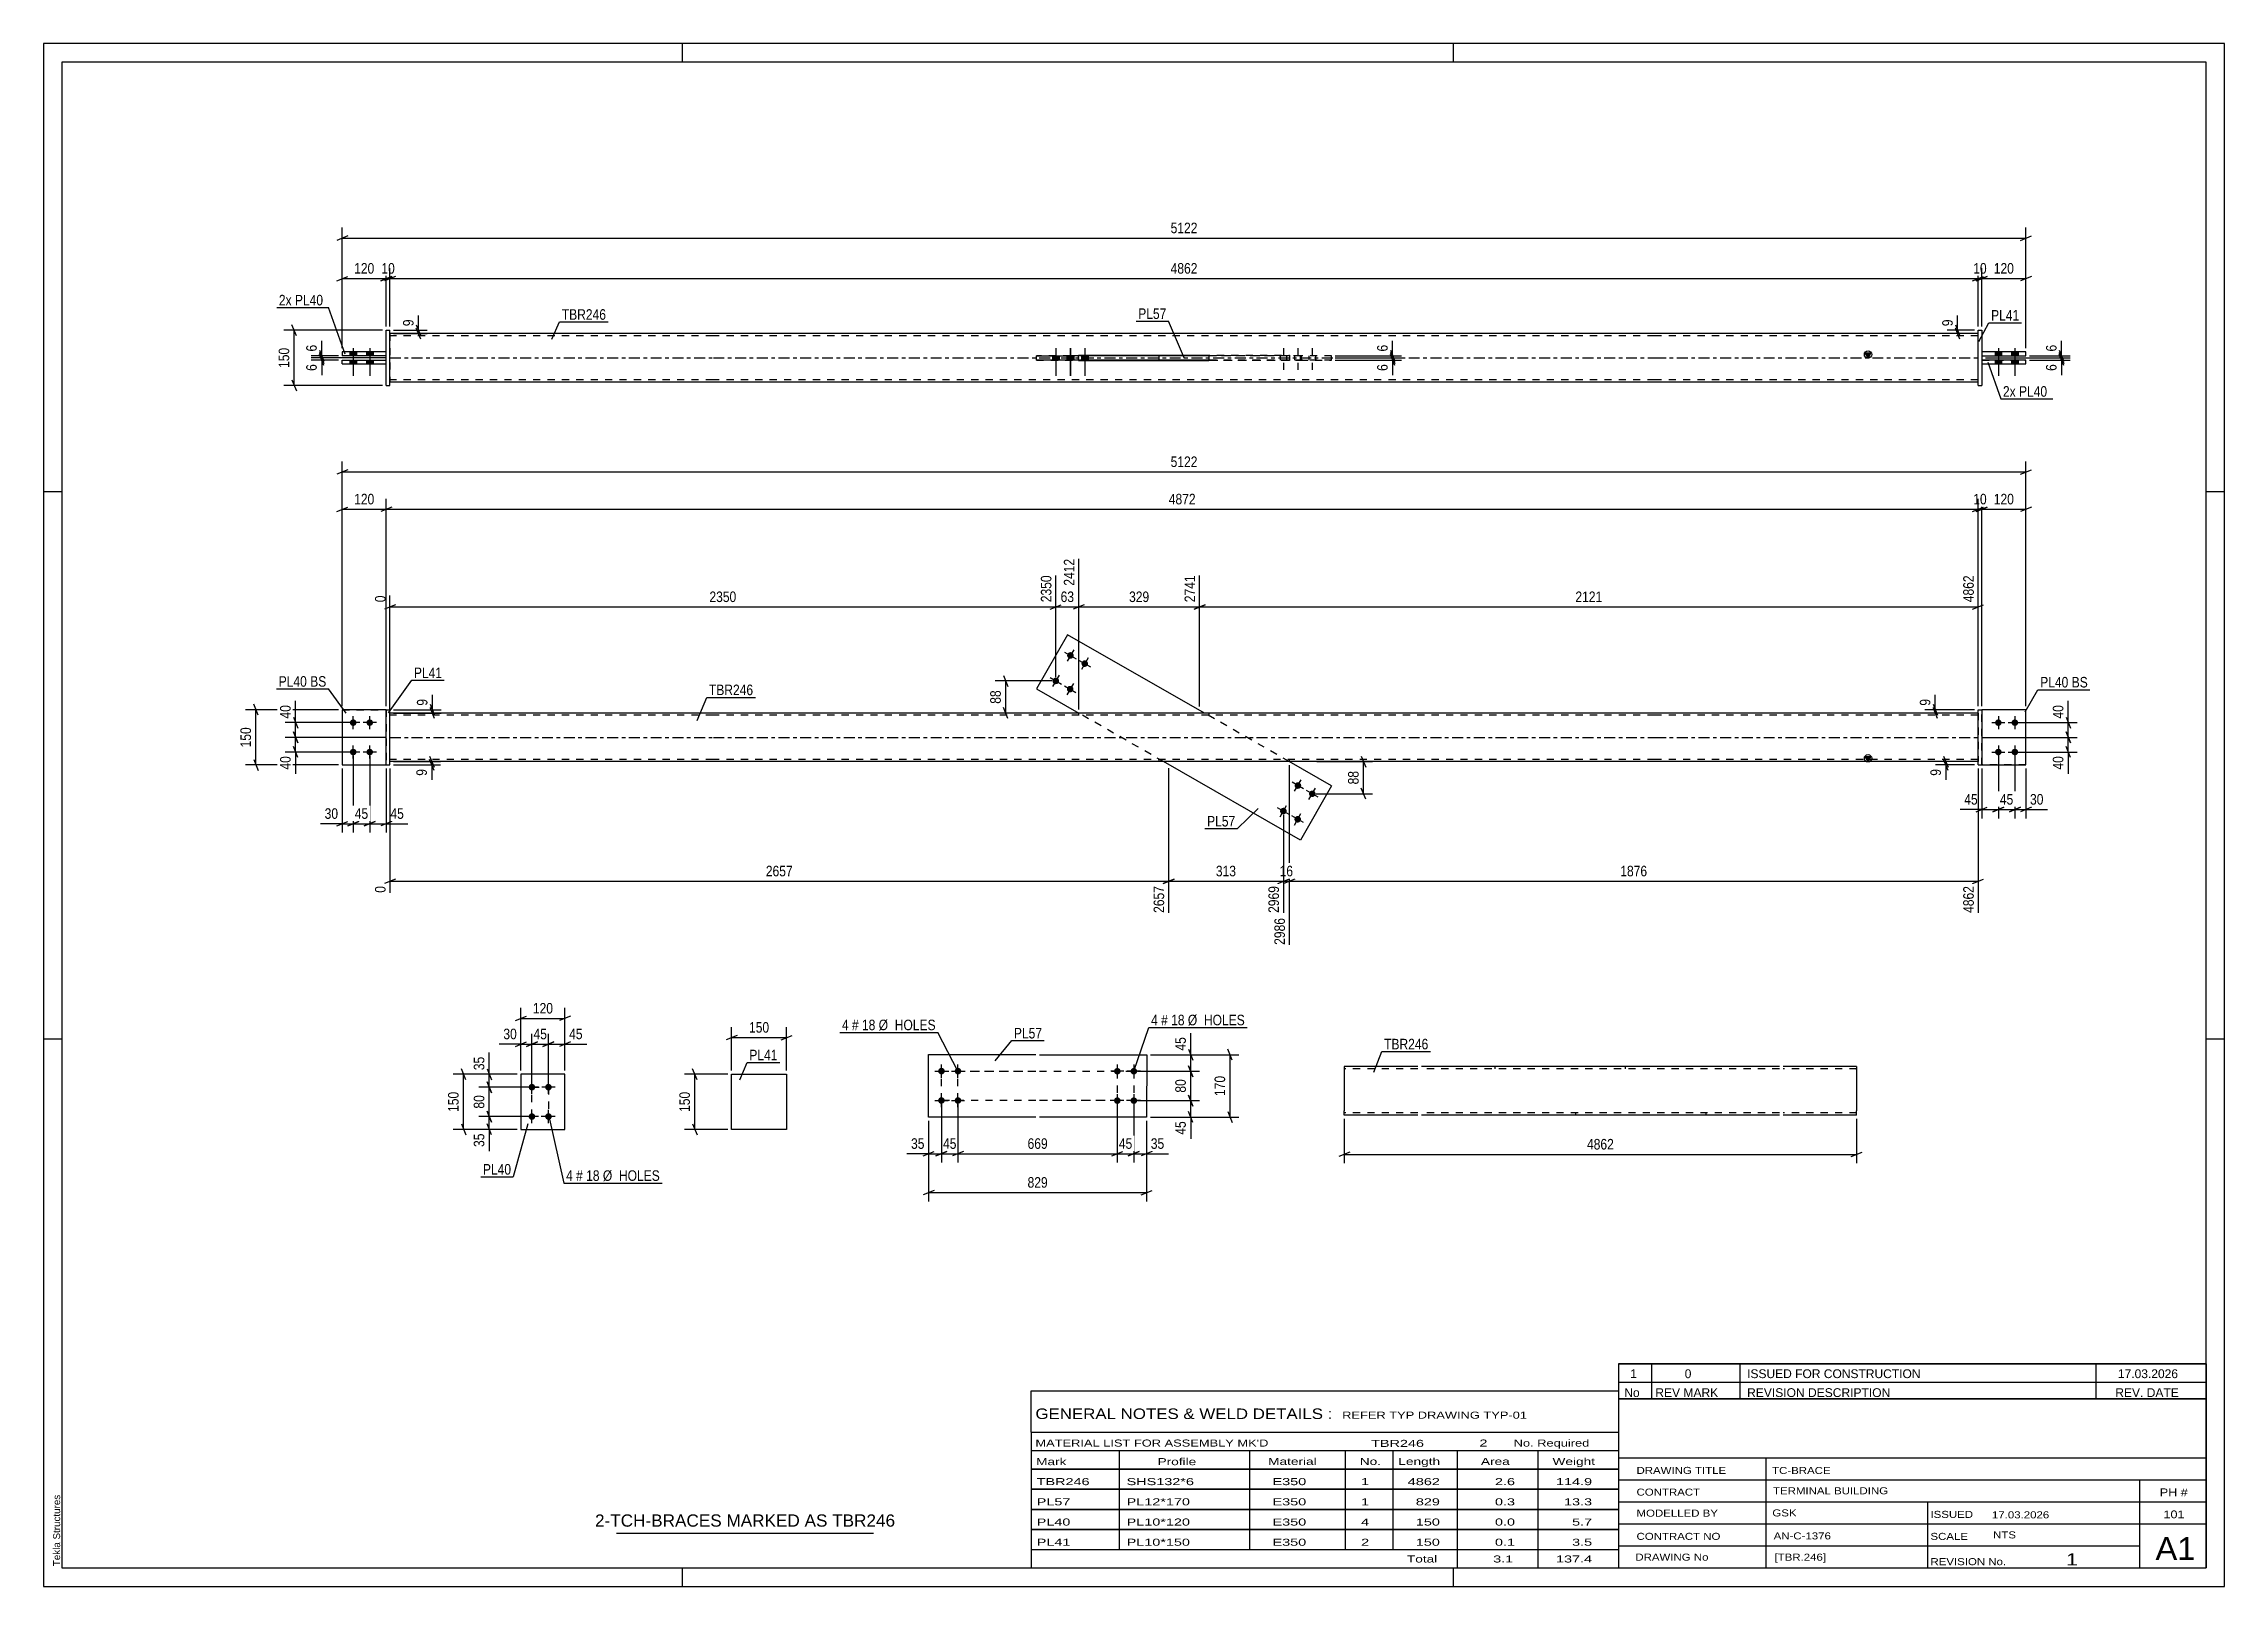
# Paper-space layout 'Layout1' of a CAD drawing. Header units: millimetres. Extents: x 0 to 594, y 0 to 420.
# The model-space entities are those that its viewports show. They can reach past a viewport. Long polylines and large blocks are cut down to what shows.
import ezdxf

# ---------------------------------------------------------------- set-up
doc = ezdxf.new("R2010")
doc.units = ezdxf.units.MM
doc.linetypes.add('DXK_LINE_DOT2', pattern=[3.9198, 1.9599, -1.9599])
doc.linetypes.add('DXK_LINE_DOT3', pattern=[5.9187, 2.979, -0.9799, 0.9799, -0.9799])
doc.layers.add('Viewport layer', color=7, linetype='Continuous', plot=False)
doc.styles.add('Arial', font='ARIAL.TTF', dxfattribs={"height": 0.2})
doc.styles.add('Arial Narrow', font='ARIALN.TTF', dxfattribs={"height": 0.2})

# ---------------------------------------------------------------- blocks, each defined once
blk = doc.blocks.new('Unknown-581559523-1128')
at = {"color": 5, "linetype": 'Continuous'}
for p, q in [((594, 420), (0, 420)), ((0, 420), (0, 0)), ((174, 415), (174, 420)), ((384, 415), (384, 420)), ((594, 0), (594, 420)), ((589, 415), (5, 415)), ((5, 415), (5, 5)), ((589, 5), (589, 415)), ((5, 298), (0, 298)), ((594, 298), (589, 298)), ((5, 149), (0, 149)), ((594, 149), (589, 149)), ((0, 0), (594, 0)), ((5, 5), (589, 5)), ((174, 0), (174, 5)), ((384, 0), (384, 5))]:
    blk.add_line(p, q, dxfattribs=at)
at = {"color": 174, "linetype": 'Continuous', "style": 'Arial'}
blk.add_text('Tekla Structures', height=1.9102, rotation=90, dxfattribs=at).set_placement((4.5, 5.5))
blk = doc.blocks.new('Part-581559523-1360 - 1344')
at = {"color": 2, "linetype": 'Continuous'}
for p, q in [((241.05, 127.77), (241.06, 144.77)), ((241.06, 144.77), (270.25, 144.76)), ((271.25, 144.75), (300.46, 144.74)), ((300.46, 144.74), (300.45, 127.74)), ((270.25, 127.76), (241.05, 127.77)), ((300.45, 127.74), (271.25, 127.75))]:
    blk.add_line(p, q, dxfattribs=at)
blk = doc.blocks.new('Bolt-581559523-1393 - 1344')
at = {"linetype": 'Continuous'}
for points in [[(292.46, 139.34, -1), (292.46, 141.14, -1)], [(296.96, 139.34, -1), (296.96, 141.14, -1)], [(292.45, 131.34, -1), (292.45, 133.14, -1)], [(296.95, 131.34, -1), (296.95, 133.14, -1)]]:
    blk.add_hatch(color=1, dxfattribs=at).paths.add_polyline_path(points)
at = {"color": 1, "linetype": 'Continuous'}
for p, q in [((294.26, 140.24), (290.66, 140.24)), ((292.46, 142.04), (292.46, 138.44)), ((298.76, 140.24), (295.16, 140.24)), ((296.96, 142.04), (296.96, 138.44)), ((294.25, 132.24), (290.65, 132.24)), ((292.45, 134.04), (292.45, 130.44)), ((298.75, 132.24), (295.15, 132.24)), ((296.95, 134.04), (296.95, 130.44))]:
    blk.add_line(p, q, dxfattribs=at)
blk = doc.blocks.new('Bolt-581559523-1398 - 1344')
at = {"linetype": 'Continuous'}
for points in [[(244.56, 141.17, -1), (244.56, 139.37, -1)], [(249.06, 141.17, -1), (249.06, 139.37, -1)], [(244.55, 133.17, -1), (244.55, 131.37, -1)], [(249.05, 133.17, -1), (249.05, 131.37, -1)]]:
    blk.add_hatch(color=1, dxfattribs=at).paths.add_polyline_path(points)
at = {"color": 1, "linetype": 'Continuous'}
for p, q in [((242.76, 140.27), (246.36, 140.27)), ((244.56, 138.47), (244.56, 142.07)), ((247.26, 140.27), (250.86, 140.27)), ((249.06, 138.47), (249.06, 142.07)), ((242.75, 132.27), (246.35, 132.27)), ((244.55, 130.47), (244.55, 134.07)), ((247.25, 132.27), (250.85, 132.27)), ((249.05, 130.47), (249.05, 134.07))]:
    blk.add_line(p, q, dxfattribs=at)
blk = doc.blocks.new('Part-581559523-1555 - 1539')
at = {"color": 2, "linetype": 'Continuous'}
for p, q in [((130.01, 139.4), (130.01, 124.4)), ((142.01, 139.4), (130.01, 139.4)), ((142.01, 124.4), (142.01, 139.4)), ((130.01, 124.4), (142.01, 124.4))]:
    blk.add_line(p, q, dxfattribs=at)
blk = doc.blocks.new('Bolt-581559523-1560 - 1539')
at = {"linetype": 'Continuous'}
for points in [[(133.01, 135, -1), (133.01, 136.8, -1)], [(137.51, 135, -1), (137.51, 136.8, -1)], [(133.01, 127, -1), (133.01, 128.8, -1)], [(137.51, 127, -1), (137.51, 128.8, -1)]]:
    blk.add_hatch(color=1, dxfattribs=at).paths.add_polyline_path(points)
at = {"color": 1, "linetype": 'Continuous'}
for p, q in [((133.01, 134.1), (133.01, 137.7)), ((137.51, 134.1), (137.51, 137.7)), ((134.81, 135.9), (131.21, 135.9)), ((139.31, 135.9), (135.71, 135.9)), ((134.81, 127.9), (131.21, 127.9)), ((133.01, 126.1), (133.01, 129.7)), ((139.31, 127.9), (135.71, 127.9)), ((137.51, 126.1), (137.51, 129.7))]:
    blk.add_line(p, q, dxfattribs=at)
blk = doc.blocks.new('Part-581559523-1918 - 1907')
at = {"color": 2, "linetype": 'Continuous'}
for p, q in [((278.87, 259.09), (270.43, 244.33)), ((316.21, 237.74), (278.87, 259.09)), ((270.43, 244.33), (281.96, 237.74)), ((342.39, 203.19), (305.05, 224.54)), ((350.83, 217.95), (339.3, 224.54)), ((350.83, 217.95), (342.39, 203.19))]:
    blk.add_line(p, q, dxfattribs=at)
at = {"color": 7, "linetype": 'DXK_LINE_DOT2'}
for p, q in [((305.05, 224.54), (281.96, 237.74)), ((339.3, 224.54), (316.21, 237.74))]:
    blk.add_line(p, q, dxfattribs=at)
blk = doc.blocks.new('Bolt-581559523-1910 - 1907')
at = {"linetype": 'Continuous'}
for points in [[(341.2, 217.23, -1), (342.1, 218.79, -1)], [(345.11, 215, -1), (346, 216.56, -1)], [(337.23, 210.28, -1), (338.13, 211.85, -1)], [(341.14, 208.05, -1), (342.03, 209.61, -1)]]:
    blk.add_hatch(color=1, dxfattribs=at).paths.add_polyline_path(points)
at = {"color": 1, "linetype": 'Continuous'}
for p, q in [((343.21, 217.12), (340.09, 218.9)), ((340.76, 216.45), (342.54, 219.57)), ((347.12, 214.88), (344, 216.67)), ((344.66, 214.21), (346.45, 217.34)), ((339.24, 210.17), (336.12, 211.96)), ((336.79, 209.5), (338.57, 212.63)), ((343.15, 207.94), (340.02, 209.73)), ((340.69, 207.27), (342.48, 210.39))]:
    blk.add_line(p, q, dxfattribs=at)
blk = doc.blocks.new('Bolt-581559523-1911 - 1907')
at = {"linetype": 'Continuous'}
for points in [[(280.12, 254.23, -1), (279.23, 252.66, -1)], [(284.03, 251.99, -1), (283.14, 250.43, -1)], [(276.15, 247.28, -1), (275.26, 245.72, -1)], [(280.06, 245.05, -1), (279.16, 243.48, -1)]]:
    blk.add_hatch(color=1, dxfattribs=at).paths.add_polyline_path(points)
at = {"color": 1, "linetype": 'Continuous'}
for p, q in [((278.11, 254.34), (281.24, 252.55)), ((280.57, 255.01), (278.78, 251.88)), ((282.02, 252.1), (285.14, 250.32)), ((284.48, 252.77), (282.69, 249.65)), ((274.14, 247.39), (277.27, 245.61)), ((276.6, 248.06), (274.81, 244.94)), ((278.05, 245.16), (281.17, 243.37)), ((280.5, 245.83), (278.72, 242.7))]:
    blk.add_line(p, q, dxfattribs=at)
blk = doc.blocks.new('Bolt-581559523-1912 - 1907')
at = {"linetype": 'Continuous'}
for points in [[(84.33, 234.24, -1), (84.33, 236.04, -1)], [(88.83, 234.24, -1), (88.83, 236.04, -1)], [(84.33, 226.24, -1), (84.33, 228.04, -1)], [(88.83, 226.24, -1), (88.83, 228.04, -1)]]:
    blk.add_hatch(color=1, dxfattribs=at).paths.add_polyline_path(points)
at = {"color": 1, "linetype": 'Continuous'}
for p, q in [((86.13, 235.14), (82.53, 235.14)), ((84.33, 233.34), (84.33, 236.94)), ((90.63, 235.14), (87.03, 235.14)), ((88.83, 233.34), (88.83, 236.94)), ((86.13, 227.14), (82.53, 227.14)), ((84.33, 225.34), (84.33, 228.94)), ((90.63, 227.14), (87.03, 227.14)), ((88.83, 225.34), (88.83, 228.94))]:
    blk.add_line(p, q, dxfattribs=at)
blk = doc.blocks.new('Bolt-581559523-1913 - 1907')
at = {"linetype": 'Continuous'}
for points in [[(532.43, 236.04, -1), (532.43, 234.24, -1)], [(536.93, 236.04, -1), (536.93, 234.24, -1)], [(532.43, 228.04, -1), (532.43, 226.24, -1)], [(536.93, 228.04, -1), (536.93, 226.24, -1)]]:
    blk.add_hatch(color=1, dxfattribs=at).paths.add_polyline_path(points)
at = {"color": 1, "linetype": 'Continuous'}
for p, q in [((530.63, 235.14), (534.23, 235.14)), ((532.43, 236.94), (532.43, 233.34)), ((535.13, 235.14), (538.73, 235.14)), ((536.93, 236.94), (536.93, 233.34)), ((530.63, 227.14), (534.23, 227.14)), ((532.43, 228.94), (532.43, 225.34)), ((535.13, 227.14), (538.73, 227.14)), ((536.93, 228.94), (536.93, 225.34))]:
    blk.add_line(p, q, dxfattribs=at)
blk = doc.blocks.new('Part-581559523-1923 - 1907')
at = {"color": 2, "linetype": 'Continuous'}
for p, q in [((93.33, 223.64), (93.33, 238.64)), ((93.33, 238.64), (94.33, 238.64)), ((94.33, 223.64), (94.33, 238.64)), ((93.33, 223.64), (94.33, 223.64))]:
    blk.add_line(p, q, dxfattribs=at)
blk = doc.blocks.new('Part-581559523-1928 - 1907')
at = {"color": 7, "linetype": 'DXK_LINE_DOT2'}
for p, q in [((81.33, 238.64), (81.33, 223.64)), ((81.33, 238.64), (93.33, 238.64)), ((93.33, 238.64), (93.33, 223.64)), ((81.33, 223.64), (93.33, 223.64))]:
    blk.add_line(p, q, dxfattribs=at)
blk = doc.blocks.new('Part-581559523-1933 - 1907')
at = {"color": 2, "linetype": 'Continuous'}
for p, q in [((81.33, 238.64), (81.33, 223.64)), ((93.33, 238.64), (81.33, 238.64)), ((81.33, 223.64), (93.33, 223.64))]:
    blk.add_line(p, q, dxfattribs=at)
at = {"color": 7, "linetype": 'DXK_LINE_DOT2'}
blk.add_line((93.33, 223.64), (93.33, 238.64), dxfattribs=at)
blk = doc.blocks.new('Part-581559523-1943 - 1907')
at = {"linetype": 'Continuous'}
blk.add_hatch(color=2, dxfattribs=at).paths.add_polyline_path([(496.93, 224.54), (496.13, 225.94), (497.73, 225.94)])
at = {"color": 2, "linetype": 'Continuous'}
for p, q in [((182.33, 237.74), (94.33, 237.74)), ((438.83, 237.74), (182.43, 237.74)), ((526.93, 237.74), (438.93, 237.74)), ((496.93, 224.54), (496.13, 225.94)), ((496.13, 225.94), (497.73, 225.94)), ((497.73, 225.94), (496.93, 224.54)), ((182.33, 224.54), (94.33, 224.54)), ((438.83, 224.54), (182.43, 224.54)), ((526.93, 224.54), (438.93, 224.54))]:
    blk.add_line(p, q, dxfattribs=at)
at = {"color": 7, "linetype": 'DXK_LINE_DOT2'}
for p, q in [((94.33, 224.54), (94.33, 237.74)), ((281.86, 237.74), (281.86, 237.14)), ((317.36, 237.74), (317.36, 237.14)), ((526.93, 237.74), (526.93, 224.54)), ((182.33, 237.14), (94.33, 237.14)), ((438.83, 237.14), (182.43, 237.14)), ((526.93, 237.14), (438.93, 237.14)), ((182.33, 225.14), (94.33, 225.14)), ((438.83, 225.14), (182.43, 225.14)), ((303.9, 224.54), (303.9, 225.14)), ((339.4, 224.54), (339.4, 225.14)), ((526.93, 225.14), (438.93, 225.14))]:
    blk.add_line(p, q, dxfattribs=at)
at = {"color": 7, "linetype": 'DXK_LINE_DOT3'}
for p, q in [((94.33, 231.14), (182.33, 231.14)), ((182.43, 231.14), (438.83, 231.14)), ((438.93, 231.14), (526.93, 231.14))]:
    blk.add_line(p, q, dxfattribs=at)
at = {"color": 2, "linetype": 'Continuous'}
blk.add_circle((496.93, 225.44), 1, dxfattribs=at)
blk = doc.blocks.new('Part-581559523-1948 - 1907')
at = {"color": 2, "linetype": 'Continuous'}
for p, q in [((539.93, 238.64), (527.93, 238.64)), ((539.93, 223.64), (539.93, 238.64)), ((527.93, 223.64), (539.93, 223.64))]:
    blk.add_line(p, q, dxfattribs=at)
at = {"color": 7, "linetype": 'DXK_LINE_DOT2'}
blk.add_line((527.93, 238.64), (527.93, 223.64), dxfattribs=at)
blk = doc.blocks.new('Part-581559523-1953 - 1907')
at = {"color": 7, "linetype": 'DXK_LINE_DOT2'}
for p, q in [((539.93, 238.64), (527.93, 238.64)), ((527.93, 223.64), (527.93, 238.64)), ((539.93, 223.64), (539.93, 238.64)), ((539.93, 223.64), (527.93, 223.64))]:
    blk.add_line(p, q, dxfattribs=at)
blk = doc.blocks.new('Part-581559523-1954 - 1907')
at = {"color": 2, "linetype": 'Continuous'}
for p, q in [((526.93, 238.64), (527.93, 238.64)), ((526.93, 223.64), (526.93, 238.64)), ((527.93, 238.64), (527.93, 223.64)), ((526.93, 223.64), (526.93, 223.64)), ((526.93, 223.64), (527.93, 223.64))]:
    blk.add_line(p, q, dxfattribs=at)
at = {"color": 7, "linetype": 'DXK_LINE_DOT2'}
for p, q in [((526.93, 238.64), (527.93, 238.64)), ((526.93, 223.64), (527.93, 223.64))]:
    blk.add_line(p, q, dxfattribs=at)
blk = doc.blocks.new('Bolt-581559523-2355 - 2348')
at = {"linetype": 'Continuous'}
for points in [[(83.43, 335.05), (85.23, 335.05), (85.23, 336.05), (83.43, 336.05)], [(83.43, 335.05), (85.23, 335.05), (85.23, 336.05), (83.43, 336.05)], [(83.43, 332.85), (85.23, 332.85), (85.23, 333.85), (83.43, 333.85)], [(83.43, 332.85), (85.23, 332.85), (85.23, 333.85), (83.43, 333.85)], [(87.93, 335.05), (89.73, 335.05), (89.73, 336.05), (87.93, 336.05)], [(87.93, 335.05), (89.73, 335.05), (89.73, 336.05), (87.93, 336.05)], [(87.93, 332.85), (89.73, 332.85), (89.73, 333.85), (87.93, 333.85)], [(87.93, 332.85), (89.73, 332.85), (89.73, 333.85), (87.93, 333.85)]]:
    blk.add_hatch(color=1, dxfattribs=at).paths.add_polyline_path(points)
at = {"color": 1, "linetype": 'Continuous'}
for p, q in [((83.43, 336.05), (83.43, 335.05)), ((83.43, 336.05), (83.43, 335.05)), ((83.43, 333.85), (83.43, 332.85)), ((83.43, 333.85), (83.43, 332.85)), ((84.33, 337.05), (84.33, 329.55)), ((84.33, 337.05), (84.33, 329.55)), ((85.23, 336.05), (85.23, 335.05)), ((85.23, 336.05), (85.23, 335.05)), ((85.23, 333.85), (85.23, 332.85)), ((85.23, 333.85), (85.23, 332.85)), ((87.93, 336.05), (87.93, 335.05)), ((87.93, 336.05), (87.93, 335.05)), ((87.93, 333.85), (87.93, 332.85)), ((87.93, 333.85), (87.93, 332.85)), ((88.83, 337.05), (88.83, 329.55)), ((88.83, 337.05), (88.83, 329.55)), ((89.73, 336.05), (89.73, 335.05)), ((89.73, 336.05), (89.73, 335.05)), ((89.73, 333.85), (89.73, 332.85)), ((89.73, 333.85), (89.73, 332.85))]:
    blk.add_line(p, q, dxfattribs=at)
blk = doc.blocks.new('Part-581559523-2362 - 2348')
at = {"color": 2, "linetype": 'Continuous'}
for p, q in [((81.33, 336.05), (81.33, 335.05)), ((93.33, 336.05), (81.33, 336.05)), ((93.33, 335.05), (81.33, 335.05)), ((93.33, 335.05), (93.33, 336.05))]:
    blk.add_line(p, q, dxfattribs=at)
blk = doc.blocks.new('Part-581559523-2354 - 2348')
at = {"color": 2, "linetype": 'Continuous'}
for p, q in [((270.43, 333.85), (270.43, 335.05)), ((270.43, 335.05), (278.87, 335.05)), ((278.87, 333.85), (270.43, 333.85)), ((278.87, 333.85), (278.87, 335.05)), ((317.36, 335.05), (278.87, 335.05)), ((317.36, 333.85), (278.87, 333.85))]:
    blk.add_line(p, q, dxfattribs=at)
at = {"color": 7, "linetype": 'DXK_LINE_DOT2'}
for p, q in [((342.39, 335.05), (270.43, 335.05)), ((270.43, 333.85), (342.39, 333.85)), ((350.83, 335.05), (317.36, 335.05)), ((350.83, 333.85), (317.36, 333.85)), ((342.39, 333.85), (342.39, 335.05)), ((350.83, 335.05), (342.39, 335.05)), ((342.39, 333.85), (350.83, 333.85)), ((350.83, 333.85), (350.83, 335.05))]:
    blk.add_line(p, q, dxfattribs=at)
blk = doc.blocks.new('Bolt-581559523-2356 - 2348')
at = {"linetype": 'Continuous'}
for points in [[(533.33, 336.05), (531.53, 336.05), (531.53, 335.05), (533.33, 335.05)], [(533.33, 336.05), (531.53, 336.05), (531.53, 335.05), (533.33, 335.05)], [(533.33, 333.85), (531.53, 333.85), (531.53, 332.85), (533.33, 332.85)], [(533.33, 333.85), (531.53, 333.85), (531.53, 332.85), (533.33, 332.85)], [(537.83, 336.05), (536.03, 336.05), (536.03, 335.05), (537.83, 335.05)], [(537.83, 336.05), (536.03, 336.05), (536.03, 335.05), (537.83, 335.05)], [(537.83, 333.85), (536.03, 333.85), (536.03, 332.85), (537.83, 332.85)], [(537.83, 333.85), (536.03, 333.85), (536.03, 332.85), (537.83, 332.85)]]:
    blk.add_hatch(color=1, dxfattribs=at).paths.add_polyline_path(points)
at = {"color": 1, "linetype": 'Continuous'}
for p, q in [((531.53, 336.05), (531.53, 335.05)), ((531.53, 336.05), (531.53, 335.05)), ((531.53, 333.85), (531.53, 332.85)), ((531.53, 333.85), (531.53, 332.85)), ((532.43, 337.05), (532.43, 329.55)), ((532.43, 337.05), (532.43, 329.55)), ((533.33, 336.05), (533.33, 335.05)), ((533.33, 336.05), (533.33, 335.05)), ((533.33, 333.85), (533.33, 332.85)), ((533.33, 333.85), (533.33, 332.85)), ((536.03, 336.05), (536.03, 335.05)), ((536.03, 336.05), (536.03, 335.05)), ((536.03, 333.85), (536.03, 332.85)), ((536.03, 333.85), (536.03, 332.85)), ((536.93, 337.05), (536.93, 329.55)), ((536.93, 337.05), (536.93, 329.55)), ((537.83, 336.05), (537.83, 335.05)), ((537.83, 336.05), (537.83, 335.05)), ((537.83, 333.85), (537.83, 332.85)), ((537.83, 333.85), (537.83, 332.85))]:
    blk.add_line(p, q, dxfattribs=at)
blk = doc.blocks.new('Part-581559523-2357 - 2348')
at = {"color": 2, "linetype": 'Continuous'}
for p, q in [((93.33, 326.95), (93.33, 341.95)), ((93.33, 341.95), (94.33, 341.95)), ((94.33, 326.95), (94.33, 341.95)), ((93.33, 326.95), (94.33, 326.95))]:
    blk.add_line(p, q, dxfattribs=at)
blk = doc.blocks.new('Part-581559523-2367 - 2348')
at = {"color": 2, "linetype": 'Continuous'}
for p, q in [((81.33, 332.85), (81.33, 333.85)), ((81.33, 333.85), (93.33, 333.85)), ((81.33, 332.85), (93.33, 332.85)), ((93.33, 332.85), (93.33, 333.85))]:
    blk.add_line(p, q, dxfattribs=at)
blk = doc.blocks.new('Part-581559523-2372 - 2348')
at = {"color": 2, "linetype": 'Continuous'}
for p, q in [((526.93, 341.95), (526.93, 341.95)), ((526.93, 326.95), (526.93, 341.95)), ((526.93, 341.95), (527.93, 341.95)), ((527.93, 341.95), (527.93, 341.95)), ((527.93, 341.95), (527.93, 326.95)), ((526.93, 326.95), (527.93, 326.95)), ((526.93, 326.95), (526.93, 326.95)), ((527.93, 326.95), (527.93, 326.95))]:
    blk.add_line(p, q, dxfattribs=at)
at = {"color": 7, "linetype": 'DXK_LINE_DOT2'}
for p, q in [((526.93, 341.95), (527.93, 341.95)), ((526.93, 326.95), (527.93, 326.95)), ((527.93, 326.95), (527.93, 326.95))]:
    blk.add_line(p, q, dxfattribs=at)
blk = doc.blocks.new('Part-581559523-2377 - 2348')
at = {"color": 2, "linetype": 'Continuous'}
for p, q in [((539.93, 336.05), (527.93, 336.05)), ((527.93, 336.05), (527.93, 335.05)), ((527.93, 335.05), (539.93, 335.05)), ((539.93, 335.05), (539.93, 336.05))]:
    blk.add_line(p, q, dxfattribs=at)
at = {"color": 7, "linetype": 'DXK_LINE_DOT2'}
for p, q in [((539.93, 336.05), (527.93, 336.05)), ((527.93, 335.05), (539.93, 335.05))]:
    blk.add_line(p, q, dxfattribs=at)
blk = doc.blocks.new('Part-581559523-2382 - 2348')
at = {"color": 2, "linetype": 'Continuous'}
for p, q in [((539.93, 333.85), (527.93, 333.85)), ((527.93, 333.85), (527.93, 332.85)), ((527.93, 332.85), (539.93, 332.85)), ((539.93, 332.85), (539.93, 333.85))]:
    blk.add_line(p, q, dxfattribs=at)
at = {"color": 7, "linetype": 'DXK_LINE_DOT2'}
for p, q in [((527.93, 333.85), (539.93, 333.85)), ((527.93, 332.85), (539.93, 332.85))]:
    blk.add_line(p, q, dxfattribs=at)
blk = doc.blocks.new('Part-581559523-2387 - 2348')
at = {"linetype": 'Continuous'}
blk.add_hatch(color=2, dxfattribs=at).paths.add_polyline_path([(496.93, 334.45), (496.13, 335.85), (497.73, 335.85)])
at = {"color": 2, "linetype": 'Continuous'}
for p, q in [((182.33, 341.05), (94.33, 341.05)), ((438.83, 341.05), (182.43, 341.05)), ((526.93, 341.05), (438.93, 341.05)), ((281.86, 335.05), (281.86, 335.15)), ((281.86, 335.15), (317.36, 335.15)), ((281.86, 333.85), (281.86, 333.75)), ((281.86, 333.75), (317.36, 333.75)), ((303.9, 335.15), (303.9, 335.05)), ((303.9, 333.75), (303.9, 333.85)), ((317.36, 335.15), (317.36, 333.75)), ((496.93, 334.45), (496.13, 335.85)), ((496.13, 335.85), (497.73, 335.85)), ((497.73, 335.85), (496.93, 334.45)), ((182.33, 327.85), (94.33, 327.85)), ((438.83, 327.85), (182.43, 327.85)), ((526.93, 327.85), (438.93, 327.85))]:
    blk.add_line(p, q, dxfattribs=at)
at = {"color": 7, "linetype": 'DXK_LINE_DOT2'}
for p, q in [((94.33, 341.05), (94.33, 327.85)), ((182.33, 340.45), (94.33, 340.45)), ((438.83, 340.45), (182.43, 340.45)), ((526.93, 340.45), (438.93, 340.45)), ((526.93, 327.85), (526.93, 341.05)), ((281.86, 335.05), (281.86, 335.15)), ((281.86, 333.85), (281.86, 335.05)), ((303.9, 335.15), (339.4, 335.15)), ((303.9, 335.05), (303.9, 335.15)), ((303.9, 333.85), (303.9, 335.05)), ((339.4, 333.75), (303.9, 333.75)), ((339.4, 335.15), (339.4, 333.75)), ((182.33, 328.45), (94.33, 328.45)), ((438.83, 328.45), (182.43, 328.45)), ((526.93, 328.45), (438.93, 328.45))]:
    blk.add_line(p, q, dxfattribs=at)
at = {"color": 7, "linetype": 'DXK_LINE_DOT3'}
for p, q in [((94.33, 334.45), (182.33, 334.45)), ((182.43, 334.45), (438.83, 334.45)), ((438.93, 334.45), (526.93, 334.45))]:
    blk.add_line(p, q, dxfattribs=at)
at = {"color": 2, "linetype": 'Continuous'}
blk.add_circle((496.93, 335.35), 1, dxfattribs=at)
blk = doc.blocks.new('Bolt-581559523-2393 - 2348')
at = {"linetype": 'Continuous'}
for points in [[(276.6, 335.05), (274.8, 335.05), (274.8, 333.85), (276.6, 333.85)], [(280.51, 335.05), (278.71, 335.05), (278.71, 333.85), (280.51, 333.85)], [(280.58, 335.05), (278.78, 335.05), (278.78, 333.85), (280.58, 333.85)], [(284.48, 335.05), (282.68, 335.05), (282.68, 333.85), (284.48, 333.85)]]:
    blk.add_hatch(color=1, dxfattribs=at).paths.add_polyline_path(points)
at = {"color": 1, "linetype": 'Continuous'}
for p, q in [((274.8, 335.05), (274.8, 333.85)), ((275.7, 337.05), (275.7, 329.55)), ((276.6, 335.05), (276.6, 333.85)), ((278.71, 335.05), (278.71, 333.85)), ((278.78, 335.05), (278.78, 333.85)), ((279.61, 337.05), (279.61, 329.55)), ((279.68, 337.05), (279.68, 329.55)), ((280.51, 335.05), (280.51, 333.85)), ((280.58, 335.05), (280.58, 333.85)), ((282.68, 335.05), (282.68, 333.85)), ((283.58, 337.05), (283.58, 329.55)), ((284.48, 335.05), (284.48, 333.85))]:
    blk.add_line(p, q, dxfattribs=at)
blk = doc.blocks.new('Bolt-581559523-2394 - 2348')
at = {"color": 1, "linetype": 'DXK_LINE_DOT2'}
for p, q in [((336.78, 335.05), (336.78, 333.85)), ((337.68, 337.05), (337.68, 329.55)), ((338.58, 335.05), (338.58, 333.85)), ((340.69, 335.05), (340.69, 333.85)), ((340.75, 335.05), (340.75, 333.85)), ((341.59, 337.05), (341.59, 329.55)), ((341.65, 337.05), (341.65, 329.55)), ((342.49, 335.05), (342.49, 333.85)), ((342.55, 335.05), (342.55, 333.85)), ((344.66, 335.05), (344.66, 333.85)), ((345.56, 337.05), (345.56, 329.55)), ((346.46, 335.05), (346.46, 333.85))]:
    blk.add_line(p, q, dxfattribs=at)
blk = doc.blocks.new('Part-581559523-1515 - 1499')
at = {"color": 2, "linetype": 'Continuous'}
for p, q in [((187.38, 139.4), (202.38, 139.4)), ((187.38, 124.4), (187.38, 139.4)), ((202.38, 139.4), (202.38, 124.4)), ((202.38, 124.4), (187.38, 124.4))]:
    blk.add_line(p, q, dxfattribs=at)
blk = doc.blocks.new('Part-581559523-1241 - 1223')
at = {"color": 2, "linetype": 'Continuous'}
for p, q in [((374.28, 141.49), (354.28, 141.49)), ((354.28, 141.49), (354.28, 129.49)), ((472.82, 141.49), (375.28, 141.49)), ((493.82, 141.49), (473.82, 141.49)), ((493.82, 141.49), (493.82, 129.49)), ((354.28, 128.64), (354.28, 129.49)), ((354.28, 128.38), (354.28, 128.64)), ((354.28, 128.29), (354.28, 128.38)), ((374.28, 128.29), (354.28, 128.29)), ((472.82, 128.29), (375.28, 128.29)), ((493.82, 128.29), (473.82, 128.29)), ((493.82, 128.29), (493.82, 129.49))]:
    blk.add_line(p, q, dxfattribs=at)
at = {"color": 7, "linetype": 'DXK_LINE_DOT2'}
for p, q in [((374.28, 140.89), (354.28, 140.89)), ((472.82, 140.89), (375.28, 140.89)), ((395.28, 141.49), (395.28, 140.89)), ((430.78, 141.49), (430.78, 140.89)), ((493.82, 140.89), (473.82, 140.89)), ((493.82, 140.89), (493.82, 140.84)), ((493.82, 140.84), (493.82, 140.89)), ((493.82, 140.75), (493.82, 140.84)), ((493.82, 140.84), (493.82, 140.75)), ((354.28, 129.03), (354.28, 129.49)), ((354.28, 128.64), (354.28, 129.26)), ((354.28, 128.89), (354.28, 128.94)), ((354.28, 128.89), (354.28, 128.94)), ((374.28, 128.89), (354.28, 128.89)), ((354.28, 128.29), (354.28, 128.29)), ((472.82, 128.89), (375.28, 128.89)), ((417.32, 128.29), (417.32, 128.89)), ((452.82, 128.29), (452.82, 128.89)), ((493.82, 128.89), (473.82, 128.89)), ((493.82, 128.94), (493.82, 129.26)), ((493.82, 128.89), (493.82, 128.94))]:
    blk.add_line(p, q, dxfattribs=at)
blk = doc.blocks.new('Rectangle-581559523-1475 - 1344')
at = {"color": 1, "linetype": 'DXK_LINE_DOT2'}
for p, q in [((244.55, 132.27), (244.56, 140.27)), ((244.56, 140.27), (270.25, 140.26)), ((271.25, 140.25), (296.96, 140.24)), ((296.96, 140.24), (296.95, 132.24)), ((270.25, 132.26), (244.55, 132.27)), ((296.95, 132.24), (271.25, 132.25))]:
    blk.add_line(p, q, dxfattribs=at)
blk = doc.blocks.new('Rectangle-581559523-1675 - 1539')
at = {"color": 1, "linetype": 'DXK_LINE_DOT2'}
blk.add_lwpolyline([(133.01, 135.9), (137.51, 135.9), (137.51, 127.9), (133.01, 127.9), (133.01, 135.9)], close=True, dxfattribs=at)
blk = doc.blocks.new('Rectangle-581559523-1486 - 1344')
at = {"color": 1, "linetype": 'DXK_LINE_DOT2'}
for p, q in [((249.05, 132.27), (249.06, 140.27)), ((249.06, 140.27), (270.25, 140.26)), ((271.25, 140.25), (292.46, 140.24)), ((292.46, 140.24), (292.45, 132.24)), ((270.25, 132.26), (249.05, 132.27)), ((292.45, 132.24), (271.25, 132.25))]:
    blk.add_line(p, q, dxfattribs=at)
blk = doc.blocks.new('StraightDimension-581559523-1424 - 1344')
at = {"color": 7, "linetype": 'Continuous'}
for p, q in [((244.55, 131.27), (244.55, 115.37)), ((249.05, 131.27), (249.05, 115.37)), ((243.05, 117.17), (246.05, 118.37)), ((244.55, 117.77), (249.05, 117.77)), ((250.55, 118.37), (247.55, 117.17))]:
    blk.add_line(p, q, dxfattribs=at)
at = {"color": 0}
blk.add_wipeout([(249.23, 118.52), (249.23, 122.72), (244.38, 122.72), (244.38, 118.52)], dxfattribs=at)
at = {"color": 3, "style": 'Arial Narrow'}
blk.add_text('45', height=2.863, dxfattribs=at).set_placement((244.98, 119.12))
blk = doc.blocks.new('StraightDimension-581559523-1453 - 1344')
at = {"color": 7, "linetype": 'Continuous'}
for p, q in [((297.95, 132.24), (314.86, 132.24)), ((311.86, 133.74), (313.06, 130.74)), ((312.46, 127.74), (312.46, 132.24)), ((301.45, 127.74), (314.86, 127.74)), ((313.06, 126.24), (311.86, 129.24))]:
    blk.add_line(p, q, dxfattribs=at)
at = {"color": 0}
blk.add_wipeout([(311.71, 127.21), (307.51, 127.21), (307.51, 122.36), (311.71, 122.36)], dxfattribs=at)
at = {"color": 7, "linetype": 'Continuous'}
blk.add_line((312.46, 127.74), (312.46, 121.83), dxfattribs=at)
blk.add_line((312.46, 127.74), (312.46, 121.83), dxfattribs=at)
at = {"color": 3, "style": 'Arial Narrow'}
blk.add_text('45', height=2.863, rotation=90.00021, dxfattribs=at).set_placement((311.11, 122.96))
blk = doc.blocks.new('StraightDimension-581559523-1401 - 1344')
at = {"color": 7, "linetype": 'Continuous'}
for p, q in [((296.95, 131.24), (296.95, 115.37)), ((300.45, 126.74), (300.45, 115.37)), ((295.45, 117.17), (298.45, 118.37)), ((296.95, 117.77), (300.45, 117.77)), ((301.95, 118.37), (298.95, 117.17))]:
    blk.add_line(p, q, dxfattribs=at)
at = {"color": 0}
blk.add_wipeout([(305.83, 118.52), (305.83, 122.72), (300.98, 122.72), (300.98, 118.52)], dxfattribs=at)
at = {"color": 7, "linetype": 'Continuous'}
blk.add_line((300.45, 117.77), (306.36, 117.77), dxfattribs=at)
blk.add_line((300.45, 117.77), (306.36, 117.77), dxfattribs=at)
at = {"color": 3, "style": 'Arial Narrow'}
blk.add_text('35', height=2.863, dxfattribs=at).set_placement((301.58, 119.12))
blk = doc.blocks.new('StraightDimension-581559523-1407 - 1344')
at = {"color": 7, "linetype": 'Continuous'}
for p, q in [((292.45, 131.24), (292.45, 115.37)), ((296.95, 131.24), (296.95, 115.37)), ((290.95, 117.17), (293.95, 118.37)), ((292.45, 117.77), (296.95, 117.77)), ((298.45, 118.37), (295.45, 117.17))]:
    blk.add_line(p, q, dxfattribs=at)
at = {"color": 0}
blk.add_wipeout([(297.13, 118.52), (297.13, 122.72), (292.28, 122.72), (292.28, 118.52)], dxfattribs=at)
at = {"color": 3, "style": 'Arial Narrow'}
blk.add_text('45', height=2.863, dxfattribs=at).set_placement((292.88, 119.12))
blk = doc.blocks.new('StraightDimension-581559523-1415 - 1344')
at = {"color": 7, "linetype": 'Continuous'}
for p, q in [((249.05, 131.27), (249.05, 115.37)), ((292.45, 131.24), (292.45, 115.37)), ((250.55, 118.37), (247.55, 117.17)), ((249.05, 117.77), (292.45, 117.77)), ((290.95, 117.17), (293.95, 118.37))]:
    blk.add_line(p, q, dxfattribs=at)
at = {"color": 0}
blk.add_wipeout([(274.1, 118.52), (274.1, 122.72), (267.41, 122.72), (267.41, 118.52)], dxfattribs=at)
at = {"color": 3, "style": 'Arial Narrow'}
blk.add_text('669', height=2.863, dxfattribs=at).set_placement((268.01, 119.12))
blk = doc.blocks.new('StraightDimension-581559523-1432 - 1344')
at = {"color": 7, "linetype": 'Continuous'}
for p, q in [((244.55, 131.27), (244.55, 115.37)), ((241.05, 126.77), (241.05, 115.37)), ((239.55, 117.17), (242.55, 118.37)), ((241.05, 117.77), (244.55, 117.77)), ((246.05, 118.37), (243.05, 117.17))]:
    blk.add_line(p, q, dxfattribs=at)
at = {"color": 0}
blk.add_wipeout([(240.53, 118.52), (240.53, 122.72), (235.67, 122.72), (235.67, 118.52)], dxfattribs=at)
at = {"color": 7, "linetype": 'Continuous'}
blk.add_line((241.05, 117.77), (235.15, 117.77), dxfattribs=at)
blk.add_line((241.05, 117.77), (235.15, 117.77), dxfattribs=at)
at = {"color": 3, "style": 'Arial Narrow'}
blk.add_text('35', height=2.863, dxfattribs=at).set_placement((236.27, 119.12))
blk = doc.blocks.new('StraightDimension-581559523-1439 - 1344')
at = {"color": 7, "linetype": 'Continuous'}
for p, q in [((301.46, 144.74), (325.56, 144.74)), ((323.76, 143.24), (322.56, 146.24)), ((323.16, 127.74), (323.16, 144.74)), ((301.45, 127.74), (325.56, 127.74)), ((322.56, 129.24), (323.76, 126.24))]:
    blk.add_line(p, q, dxfattribs=at)
at = {"color": 0}
blk.add_wipeout([(322.41, 139.58), (318.21, 139.58), (318.21, 132.9), (322.41, 132.9)], dxfattribs=at)
at = {"color": 3, "style": 'Arial Narrow'}
blk.add_text('170', height=2.863, rotation=90.00021, dxfattribs=at).set_placement((321.81, 133.5))
blk = doc.blocks.new('StraightDimension-581559523-1448 - 1344')
at = {"color": 7, "linetype": 'Continuous'}
for p, q in [((241.05, 126.77), (241.05, 104.79)), ((300.45, 126.74), (300.45, 104.79)), ((242.55, 107.79), (239.55, 106.59)), ((241.05, 107.19), (300.45, 107.19)), ((298.95, 106.59), (301.95, 107.79))]:
    blk.add_line(p, q, dxfattribs=at)
at = {"color": 0}
blk.add_wipeout([(274.09, 107.94), (274.09, 112.14), (267.41, 112.14), (267.41, 107.94)], dxfattribs=at)
at = {"color": 3, "style": 'Arial Narrow'}
blk.add_text('829', height=2.863, dxfattribs=at).set_placement((268.01, 108.54))
blk = doc.blocks.new('StraightDimension-581559523-1459 - 1344')
at = {"color": 7, "linetype": 'Continuous'}
for p, q in [((297.96, 140.24), (314.86, 140.24)), ((311.86, 141.74), (313.06, 138.74)), ((312.46, 132.24), (312.46, 140.24)), ((297.95, 132.24), (314.86, 132.24)), ((313.06, 130.74), (311.86, 133.74))]:
    blk.add_line(p, q, dxfattribs=at)
at = {"color": 0}
blk.add_wipeout([(311.71, 138.67), (307.51, 138.67), (307.51, 133.81), (311.71, 133.81)], dxfattribs=at)
at = {"color": 3, "style": 'Arial Narrow'}
blk.add_text('80', height=2.863, rotation=90.00021, dxfattribs=at).set_placement((311.11, 134.41))
blk = doc.blocks.new('StraightDimension-581559523-1467 - 1344')
at = {"color": 7, "linetype": 'Continuous'}
for p, q in [((301.46, 144.74), (314.86, 144.74)), ((311.86, 146.24), (313.06, 143.24)), ((312.46, 140.24), (312.46, 144.74)), ((297.96, 140.24), (314.86, 140.24)), ((313.06, 138.74), (311.86, 141.74))]:
    blk.add_line(p, q, dxfattribs=at)
at = {"color": 0}
blk.add_wipeout([(311.71, 150.12), (307.51, 150.12), (307.51, 145.26), (311.71, 145.26)], dxfattribs=at)
at = {"color": 7, "linetype": 'Continuous'}
blk.add_line((312.46, 144.74), (312.46, 150.65), dxfattribs=at)
blk.add_line((312.46, 144.74), (312.46, 150.65), dxfattribs=at)
at = {"color": 3, "style": 'Arial Narrow'}
blk.add_text('45', height=2.863, rotation=90.00021, dxfattribs=at).set_placement((311.11, 145.86))
blk = doc.blocks.new('StraightDimension-581559523-1562 - 1539')
at = {"color": 7, "linetype": 'Continuous'}
for p, q in [((128.51, 154.01), (131.51, 155.21)), ((130.01, 140.4), (130.01, 157.46)), ((130.01, 154.61), (142.01, 154.61)), ((143.51, 155.21), (140.51, 154.01)), ((142.01, 140.4), (142.01, 157.46))]:
    blk.add_line(p, q, dxfattribs=at)
at = {"color": 0}
blk.add_wipeout([(139.36, 155.36), (139.36, 159.56), (132.67, 159.56), (132.67, 155.36)], dxfattribs=at)
at = {"color": 3, "style": 'Arial Narrow'}
blk.add_text('120', height=2.863, dxfattribs=at).set_placement((133.27, 155.96))
blk = doc.blocks.new('StraightDimension-581559523-1662 - 1539')
at = {"color": 7, "linetype": 'Continuous'}
for p, q in [((132.01, 127.9), (118.53, 127.9)), ((120.78, 129.4), (121.98, 126.4)), ((121.98, 122.9), (120.78, 125.9)), ((121.38, 124.4), (121.38, 127.9)), ((129.01, 124.4), (118.53, 124.4))]:
    blk.add_line(p, q, dxfattribs=at)
at = {"color": 0}
blk.add_wipeout([(120.63, 123.87), (116.43, 123.87), (116.43, 119.02), (120.63, 119.02)], dxfattribs=at)
at = {"color": 7, "linetype": 'Continuous'}
blk.add_line((121.38, 124.4), (121.38, 118.49), dxfattribs=at)
blk.add_line((121.38, 124.4), (121.38, 118.49), dxfattribs=at)
at = {"color": 3, "style": 'Arial Narrow'}
blk.add_text('35', height=2.863, rotation=90.00021, dxfattribs=at).set_placement((120.03, 119.62))
blk = doc.blocks.new('StraightDimension-581559523-1598 - 1539')
at = {"color": 7, "linetype": 'Continuous'}
for p, q in [((133.01, 136.9), (133.01, 150.46)), ((137.51, 136.9), (137.51, 150.46)), ((131.51, 147.01), (134.51, 148.21)), ((133.01, 147.61), (137.51, 147.61)), ((139.01, 148.21), (136.01, 147.01))]:
    blk.add_line(p, q, dxfattribs=at)
at = {"color": 0}
blk.add_wipeout([(137.69, 148.36), (137.69, 152.56), (132.84, 152.56), (132.84, 148.36)], dxfattribs=at)
at = {"color": 3, "style": 'Arial Narrow'}
blk.add_text('45', height=2.863, dxfattribs=at).set_placement((133.44, 148.96))
blk = doc.blocks.new('StraightDimension-581559523-1582 - 1539')
at = {"color": 7, "linetype": 'Continuous'}
for p, q in [((137.51, 136.9), (137.51, 150.46)), ((142.01, 140.4), (142.01, 150.46)), ((136.01, 147.01), (139.01, 148.21)), ((137.51, 147.61), (142.01, 147.61)), ((143.51, 148.21), (140.51, 147.01))]:
    blk.add_line(p, q, dxfattribs=at)
at = {"color": 0}
blk.add_wipeout([(147.39, 148.36), (147.39, 152.56), (142.54, 152.56), (142.54, 148.36)], dxfattribs=at)
at = {"color": 7, "linetype": 'Continuous'}
blk.add_line((142.01, 147.61), (147.92, 147.61), dxfattribs=at)
blk.add_line((142.01, 147.61), (147.92, 147.61), dxfattribs=at)
at = {"color": 3, "style": 'Arial Narrow'}
blk.add_text('45', height=2.863, dxfattribs=at).set_placement((143.14, 148.96))
blk = doc.blocks.new('StraightDimension-581559523-1608 - 1539')
at = {"color": 7, "linetype": 'Continuous'}
for p, q in [((130.01, 140.4), (130.01, 150.46)), ((133.01, 136.9), (133.01, 150.46)), ((128.51, 147.01), (131.51, 148.21)), ((130.01, 147.61), (133.01, 147.61)), ((134.51, 148.21), (131.51, 147.01))]:
    blk.add_line(p, q, dxfattribs=at)
at = {"color": 0}
blk.add_wipeout([(129.49, 148.36), (129.49, 152.56), (124.63, 152.56), (124.63, 148.36)], dxfattribs=at)
at = {"color": 7, "linetype": 'Continuous'}
blk.add_line((130.01, 147.61), (124.11, 147.61), dxfattribs=at)
blk.add_line((130.01, 147.61), (124.11, 147.61), dxfattribs=at)
at = {"color": 3, "style": 'Arial Narrow'}
blk.add_text('30', height=2.863, dxfattribs=at).set_placement((125.23, 148.96))
blk = doc.blocks.new('StraightDimension-581559523-1622 - 1539')
at = {"color": 7, "linetype": 'Continuous'}
for p, q in [((129.01, 139.4), (111.53, 139.4)), ((114.98, 137.9), (113.78, 140.9)), ((114.38, 124.4), (114.38, 139.4)), ((113.78, 125.9), (114.98, 122.9)), ((129.01, 124.4), (111.53, 124.4))]:
    blk.add_line(p, q, dxfattribs=at)
at = {"color": 0}
blk.add_wipeout([(113.63, 135.24), (109.43, 135.24), (109.43, 128.56), (113.63, 128.56)], dxfattribs=at)
at = {"color": 3, "style": 'Arial Narrow'}
blk.add_text('150', height=2.863, rotation=90.00021, dxfattribs=at).set_placement((113.03, 129.16))
blk = doc.blocks.new('StraightDimension-581559523-1639 - 1539')
at = {"color": 7, "linetype": 'Continuous'}
for p, q in [((129.01, 139.4), (118.53, 139.4)), ((120.78, 140.9), (121.98, 137.9)), ((121.98, 134.4), (120.78, 137.4)), ((121.38, 135.9), (121.38, 139.4)), ((132.01, 135.9), (118.53, 135.9))]:
    blk.add_line(p, q, dxfattribs=at)
at = {"color": 0}
blk.add_wipeout([(120.63, 144.78), (116.43, 144.78), (116.43, 139.92), (120.63, 139.92)], dxfattribs=at)
at = {"color": 7, "linetype": 'Continuous'}
blk.add_line((121.38, 139.4), (121.38, 145.31), dxfattribs=at)
blk.add_line((121.38, 139.4), (121.38, 145.31), dxfattribs=at)
at = {"color": 3, "style": 'Arial Narrow'}
blk.add_text('35', height=2.863, rotation=90.00021, dxfattribs=at).set_placement((120.03, 140.52))
blk = doc.blocks.new('StraightDimension-581559523-1652 - 1539')
at = {"color": 7, "linetype": 'Continuous'}
for p, q in [((120.78, 137.4), (121.98, 134.4)), ((132.01, 135.9), (118.53, 135.9)), ((121.38, 127.9), (121.38, 135.9)), ((132.01, 127.9), (118.53, 127.9)), ((121.98, 126.4), (120.78, 129.4))]:
    blk.add_line(p, q, dxfattribs=at)
at = {"color": 0}
blk.add_wipeout([(120.63, 134.33), (116.43, 134.33), (116.43, 129.47), (120.63, 129.47)], dxfattribs=at)
at = {"color": 3, "style": 'Arial Narrow'}
blk.add_text('80', height=2.863, rotation=90.00021, dxfattribs=at).set_placement((120.03, 130.07))
blk = doc.blocks.new('StraightDimension-581559523-2163 - 1907')
at = {"color": 7, "linetype": 'Continuous'}
for p, q in [((95.33, 238.64), (108.29, 238.64)), ((95.33, 237.74), (108.29, 237.74)), ((105.29, 240.14), (106.49, 237.14)), ((106.49, 236.24), (105.29, 239.24)), ((105.89, 237.74), (105.89, 238.64))]:
    blk.add_line(p, q, dxfattribs=at)
at = {"color": 0}
blk.add_wipeout([(105.14, 242.19), (100.94, 242.19), (100.94, 239.16), (105.14, 239.16)], dxfattribs=at)
at = {"color": 7, "linetype": 'Continuous'}
blk.add_line((105.89, 238.64), (105.89, 242.72), dxfattribs=at)
blk.add_line((105.89, 238.64), (105.89, 242.72), dxfattribs=at)
at = {"color": 3, "style": 'Arial Narrow'}
blk.add_text('9', height=2.86, rotation=90.00021, dxfattribs=at).set_placement((104.54, 239.76))
blk = doc.blocks.new('StraightDimension-581559523-2239 - 1907')
at = {"color": 7, "linetype": 'Continuous'}
for p, q in [((88.83, 226.14), (88.83, 205.21)), ((93.33, 222.64), (93.33, 205.21)), ((87.33, 207.01), (90.33, 208.21)), ((94.83, 208.21), (91.83, 207.01)), ((88.83, 207.61), (93.33, 207.61))]:
    blk.add_line(p, q, dxfattribs=at)
at = {"color": 0}
blk.add_wipeout([(98.71, 208.36), (98.71, 212.56), (93.86, 212.56), (93.86, 208.36)], dxfattribs=at)
at = {"color": 7, "linetype": 'Continuous'}
blk.add_line((93.33, 207.61), (99.24, 207.61), dxfattribs=at)
blk.add_line((93.33, 207.61), (99.24, 207.61), dxfattribs=at)
at = {"color": 3, "style": 'Arial Narrow'}
blk.add_text('45', height=2.863, dxfattribs=at).set_placement((94.46, 208.96))
blk = doc.blocks.new('StraightDimension-581559523-2110 - 1907')
at = {"color": 7, "linetype": 'Continuous'}
for p, q in [((532.43, 226.14), (532.43, 209.09)), ((527.93, 222.64), (527.93, 209.09)), ((526.43, 210.89), (529.43, 212.09)), ((527.93, 211.49), (532.43, 211.49)), ((533.93, 212.09), (530.93, 210.89))]:
    blk.add_line(p, q, dxfattribs=at)
at = {"color": 0}
blk.add_wipeout([(527.41, 212.24), (527.41, 216.44), (522.55, 216.44), (522.55, 212.24)], dxfattribs=at)
at = {"color": 7, "linetype": 'Continuous'}
blk.add_line((527.93, 211.49), (522.02, 211.49), dxfattribs=at)
blk.add_line((527.93, 211.49), (522.02, 211.49), dxfattribs=at)
at = {"color": 3, "style": 'Arial Narrow'}
blk.add_text('45', height=2.863, dxfattribs=at).set_placement((523.15, 212.84))
blk = doc.blocks.new('StraightDimension-581559523-2253 - 1907')
at = {"color": 7, "linetype": 'Continuous'}
for p, q in [((275.7, 247.5), (275.7, 275.24)), ((94.33, 238.74), (94.33, 269.76)), ((95.83, 267.23), (92.83, 266.03)), ((94.33, 266.63), (275.7, 266.63)), ((274.2, 266.03), (277.2, 267.23))]:
    blk.add_line(p, q, dxfattribs=at)
at = {"color": 0, "linetype": 'Continuous'}
for points in [[(275.1, 275.84), (270.9, 275.84), (270.9, 267.33), (275.1, 267.33)], [(93.73, 270.36), (89.53, 270.36), (89.53, 267.33), (93.73, 267.33)]]:
    blk.add_wipeout(points, dxfattribs=at)
at = {"color": 0}
blk.add_wipeout([(189.28, 267.38), (189.28, 271.58), (180.76, 271.58), (180.76, 267.38)], dxfattribs=at)
at = {"color": 3, "linetype": 'Continuous', "style": 'Arial Narrow'}
for s, height, p in [('2350', 2.863, (274.5, 267.93)), ('0', 2.86, (93.13, 267.93))]:
    blk.add_text(s, height=height, rotation=90.00021, dxfattribs=at).set_placement(p)
at = {"color": 3, "style": 'Arial Narrow'}
blk.add_text('2350', height=2.863, dxfattribs=at).set_placement((181.36, 267.98))
blk = doc.blocks.new('StraightDimension-581559523-2018 - 1907')
at = {"color": 7, "linetype": 'Continuous'}
for p, q in [((525.93, 238.64), (512.4, 238.64)), ((525.93, 237.74), (512.4, 237.74)), ((514.65, 240.14), (515.85, 237.14)), ((515.85, 236.24), (514.65, 239.24)), ((515.25, 237.74), (515.25, 238.64))]:
    blk.add_line(p, q, dxfattribs=at)
at = {"color": 0}
blk.add_wipeout([(514.5, 242.19), (510.3, 242.19), (510.3, 239.16), (514.5, 239.16)], dxfattribs=at)
at = {"color": 7, "linetype": 'Continuous'}
blk.add_line((515.25, 238.64), (515.25, 242.72), dxfattribs=at)
blk.add_line((515.25, 238.64), (515.25, 242.72), dxfattribs=at)
at = {"color": 3, "style": 'Arial Narrow'}
blk.add_text('9', height=2.86, rotation=90.00021, dxfattribs=at).set_placement((513.9, 239.76))
blk = doc.blocks.new('StraightDimension-581559523-2033 - 1907')
at = {"color": 7, "linetype": 'Continuous'}
for p, q in [((537.93, 235.14), (553.89, 235.14)), ((550.89, 236.64), (552.09, 233.64)), ((552.09, 229.64), (550.89, 232.64)), ((551.49, 231.14), (551.49, 235.14)), ((527.93, 231.14), (553.89, 231.14))]:
    blk.add_line(p, q, dxfattribs=at)
at = {"color": 0}
blk.add_wipeout([(550.74, 240.52), (546.54, 240.52), (546.54, 235.66), (550.74, 235.66)], dxfattribs=at)
at = {"color": 7, "linetype": 'Continuous'}
blk.add_line((551.49, 235.14), (551.49, 241.04), dxfattribs=at)
blk.add_line((551.49, 235.14), (551.49, 241.04), dxfattribs=at)
at = {"color": 3, "style": 'Arial Narrow'}
blk.add_text('40', height=2.863, rotation=90.00021, dxfattribs=at).set_placement((550.14, 236.26))
blk = doc.blocks.new('StraightDimension-581559523-2062 - 1907')
at = {"color": 7, "linetype": 'Continuous'}
for p, q in [((358.92, 226.04), (360.12, 223.04)), ((346.77, 224.54), (361.92, 224.54)), ((359.52, 215.78), (359.52, 224.54)), ((346.56, 215.78), (361.92, 215.78)), ((360.12, 214.28), (358.92, 217.28))]:
    blk.add_line(p, q, dxfattribs=at)
at = {"color": 0}
blk.add_wipeout([(358.77, 222.59), (354.57, 222.59), (354.57, 217.73), (358.77, 217.73)], dxfattribs=at)
at = {"color": 3, "style": 'Arial Narrow'}
blk.add_text('88', height=2.863, rotation=90.00021, dxfattribs=at).set_placement((358.17, 218.33))
blk = doc.blocks.new('StraightDimension-581559523-1963 - 1907')
at = {"color": 7, "linetype": 'Continuous'}
for p, q in [((526.43, 292.62), (529.43, 293.82)), ((527.93, 239.64), (527.93, 296.07)), ((527.93, 293.22), (539.93, 293.22)), ((541.43, 293.82), (538.43, 292.62)), ((539.93, 239.64), (539.93, 296.07))]:
    blk.add_line(p, q, dxfattribs=at)
at = {"color": 0}
blk.add_wipeout([(537.27, 293.97), (537.27, 298.17), (530.59, 298.17), (530.59, 293.97)], dxfattribs=at)
at = {"color": 3, "style": 'Arial Narrow'}
blk.add_text('120', height=2.863, dxfattribs=at).set_placement((531.19, 294.57))
blk = doc.blocks.new('StraightDimension-581559523-1979 - 1907')
at = {"color": 7, "linetype": 'Continuous'}
for p, q in [((525.43, 292.62), (528.43, 293.82)), ((529.43, 293.82), (526.43, 292.62)), ((526.93, 239.64), (526.93, 296.07)), ((526.93, 293.22), (527.93, 293.22)), ((527.93, 239.64), (527.93, 296.07))]:
    blk.add_line(p, q, dxfattribs=at)
at = {"color": 0}
blk.add_wipeout([(529.86, 293.97), (529.86, 298.17), (525, 298.17), (525, 293.97)], dxfattribs=at)
at = {"color": 3, "style": 'Arial Narrow'}
blk.add_text('10', height=2.863, dxfattribs=at).set_placement((525.6, 294.57))
blk = doc.blocks.new('StraightDimension-581559523-2263 - 1907')
at = {"color": 7, "linetype": 'Continuous'}
for p, q in [((281.96, 238.74), (281.96, 279.74)), ((275.7, 247.5), (275.7, 275.24)), ((274.2, 266.03), (277.2, 267.23)), ((275.7, 266.63), (281.96, 266.63)), ((283.46, 267.23), (280.46, 266.03))]:
    blk.add_line(p, q, dxfattribs=at)
at = {"color": 0}
blk.add_wipeout([(281.26, 267.38), (281.26, 271.58), (276.41, 271.58), (276.41, 267.38)], dxfattribs=at)
at = {"color": 0, "linetype": 'Continuous'}
blk.add_wipeout([(281.36, 280.34), (277.16, 280.34), (277.16, 271.83), (281.36, 271.83)], dxfattribs=at)
at = {"color": 3, "linetype": 'Continuous', "style": 'Arial Narrow'}
blk.add_text('2412', height=2.863, rotation=90.00021, dxfattribs=at).set_placement((280.76, 272.43))
at = {"color": 3, "style": 'Arial Narrow'}
blk.add_text('63', height=2.863, dxfattribs=at).set_placement((277.01, 267.98))
blk = doc.blocks.new('StraightDimension-581559523-1990 - 1907')
at = {"color": 7, "linetype": 'Continuous'}
for p, q in [((94.83, 293.82), (91.83, 292.62)), ((93.33, 239.64), (93.33, 296.07)), ((93.33, 293.22), (526.93, 293.22)), ((525.43, 292.62), (528.43, 293.82)), ((526.93, 239.64), (526.93, 296.07))]:
    blk.add_line(p, q, dxfattribs=at)
at = {"color": 0}
blk.add_wipeout([(314.39, 293.97), (314.39, 298.17), (305.88, 298.17), (305.88, 293.97)], dxfattribs=at)
at = {"color": 3, "style": 'Arial Narrow'}
blk.add_text('4872', height=2.863, dxfattribs=at).set_placement((306.48, 294.57))
blk = doc.blocks.new('StraightDimension-581559523-2001 - 1907')
at = {"color": 7, "linetype": 'Continuous'}
for p, q in [((79.83, 292.62), (82.83, 293.82)), ((81.33, 239.64), (81.33, 296.07)), ((81.33, 293.22), (93.33, 293.22)), ((94.83, 293.82), (91.83, 292.62)), ((93.33, 239.64), (93.33, 296.07))]:
    blk.add_line(p, q, dxfattribs=at)
at = {"color": 0}
blk.add_wipeout([(90.68, 293.97), (90.68, 298.17), (83.99, 298.17), (83.99, 293.97)], dxfattribs=at)
at = {"color": 3, "style": 'Arial Narrow'}
blk.add_text('120', height=2.863, dxfattribs=at).set_placement((84.59, 294.57))
blk = doc.blocks.new('StraightDimension-581559523-2025 - 1907')
at = {"color": 7, "linetype": 'Continuous'}
for p, q in [((274.7, 246.5), (259.21, 246.5)), ((261.46, 248), (262.66, 245)), ((262.06, 237.74), (262.06, 246.5)), ((270.12, 237.74), (259.21, 237.74)), ((262.66, 236.24), (261.46, 239.24))]:
    blk.add_line(p, q, dxfattribs=at)
at = {"color": 0}
blk.add_wipeout([(261.31, 244.55), (257.11, 244.55), (257.11, 239.69), (261.31, 239.69)], dxfattribs=at)
at = {"color": 3, "style": 'Arial Narrow'}
blk.add_text('88', height=2.863, rotation=90.00021, dxfattribs=at).set_placement((260.71, 240.29))
blk = doc.blocks.new('StraightDimension-581559523-2048 - 1907')
at = {"color": 7, "linetype": 'Continuous'}
for p, q in [((550.89, 232.64), (552.09, 229.64)), ((527.93, 231.14), (553.89, 231.14)), ((537.93, 227.14), (553.89, 227.14)), ((552.09, 225.64), (550.89, 228.64)), ((551.49, 227.14), (551.49, 231.14))]:
    blk.add_line(p, q, dxfattribs=at)
at = {"color": 0}
blk.add_wipeout([(550.74, 226.61), (546.54, 226.61), (546.54, 221.76), (550.74, 221.76)], dxfattribs=at)
at = {"color": 7, "linetype": 'Continuous'}
blk.add_line((551.49, 227.14), (551.49, 221.23), dxfattribs=at)
blk.add_line((551.49, 227.14), (551.49, 221.23), dxfattribs=at)
at = {"color": 3, "style": 'Arial Narrow'}
blk.add_text('40', height=2.863, rotation=90.00021, dxfattribs=at).set_placement((550.14, 222.36))
blk = doc.blocks.new('StraightDimension-581559523-2073 - 1907')
at = {"color": 7, "linetype": 'Continuous'}
for p, q in [((80.33, 238.64), (54.98, 238.64)), ((58.43, 237.14), (57.23, 240.14)), ((57.83, 223.64), (57.83, 238.64)), ((80.33, 223.64), (54.98, 223.64)), ((57.23, 225.14), (58.43, 222.14))]:
    blk.add_line(p, q, dxfattribs=at)
at = {"color": 0}
blk.add_wipeout([(57.08, 234.48), (52.88, 234.48), (52.88, 227.8), (57.08, 227.8)], dxfattribs=at)
at = {"color": 3, "style": 'Arial Narrow'}
blk.add_text('150', height=2.863, rotation=90.00021, dxfattribs=at).set_placement((56.48, 228.4))
blk = doc.blocks.new('StraightDimension-581559523-2279 - 1907')
at = {"color": 7, "linetype": 'Continuous'}
for p, q in [((281.96, 238.74), (281.96, 279.74)), ((314.85, 239.52), (314.85, 275.24)), ((283.46, 267.23), (280.46, 266.03)), ((281.96, 266.63), (314.85, 266.63)), ((313.35, 266.03), (316.35, 267.23))]:
    blk.add_line(p, q, dxfattribs=at)
at = {"color": 0, "linetype": 'Continuous'}
blk.add_wipeout([(314.25, 275.84), (310.05, 275.84), (310.05, 267.33), (314.25, 267.33)], dxfattribs=at)
at = {"color": 0}
blk.add_wipeout([(301.75, 267.38), (301.75, 271.58), (295.06, 271.58), (295.06, 267.38)], dxfattribs=at)
at = {"color": 3, "linetype": 'Continuous', "style": 'Arial Narrow'}
blk.add_text('2741', height=2.863, rotation=90.00021, dxfattribs=at).set_placement((313.65, 267.93))
at = {"color": 3, "style": 'Arial Narrow'}
blk.add_text('329', height=2.863, dxfattribs=at).set_placement((295.66, 267.98))
blk = doc.blocks.new('StraightDimension-581559523-2215 - 1907')
at = {"color": 7, "linetype": 'Continuous'}
for p, q in [((94.33, 222.64), (94.33, 188.83)), ((306.41, 222.76), (306.41, 183.35)), ((95.83, 192.56), (92.83, 191.36)), ((94.33, 191.96), (306.41, 191.96)), ((304.91, 191.36), (307.91, 192.56))]:
    blk.add_line(p, q, dxfattribs=at)
at = {"color": 0}
blk.add_wipeout([(204.63, 192.71), (204.63, 196.91), (196.12, 196.91), (196.12, 192.71)], dxfattribs=at)
at = {"color": 0, "linetype": 'Continuous'}
for points in [[(93.73, 191.26), (89.53, 191.26), (89.53, 188.23), (93.73, 188.23)], [(305.81, 191.26), (301.61, 191.26), (301.61, 182.75), (305.81, 182.75)]]:
    blk.add_wipeout(points, dxfattribs=at)
at = {"color": 3, "style": 'Arial Narrow'}
blk.add_text('2657', height=2.863, dxfattribs=at).set_placement((196.72, 193.31))
at = {"color": 3, "linetype": 'Continuous', "style": 'Arial Narrow'}
for s, height, p in [('0', 2.86, (93.13, 188.83)), ('2657', 2.863, (305.21, 183.35))]:
    blk.add_text(s, height=height, rotation=90.00021, dxfattribs=at).set_placement(p)
blk = doc.blocks.new('StraightDimension-581559523-2087 - 1907')
at = {"color": 7, "linetype": 'Continuous'}
for p, q in [((536.93, 226.14), (536.93, 209.09)), ((539.93, 222.64), (539.93, 209.09)), ((535.43, 210.89), (538.43, 212.09)), ((536.93, 211.49), (539.93, 211.49)), ((541.43, 212.09), (538.43, 210.89))]:
    blk.add_line(p, q, dxfattribs=at)
at = {"color": 0}
blk.add_wipeout([(545.31, 212.24), (545.31, 216.44), (540.46, 216.44), (540.46, 212.24)], dxfattribs=at)
at = {"color": 7, "linetype": 'Continuous'}
blk.add_line((539.93, 211.49), (545.84, 211.49), dxfattribs=at)
blk.add_line((539.93, 211.49), (545.84, 211.49), dxfattribs=at)
at = {"color": 3, "style": 'Arial Narrow'}
blk.add_text('30', height=2.863, dxfattribs=at).set_placement((541.06, 212.84))
blk = doc.blocks.new('StraightDimension-581559523-2100 - 1907')
at = {"color": 7, "linetype": 'Continuous'}
for p, q in [((532.43, 226.14), (532.43, 209.09)), ((536.93, 226.14), (536.93, 209.09)), ((530.93, 210.89), (533.93, 212.09)), ((532.43, 211.49), (536.93, 211.49)), ((538.43, 212.09), (535.43, 210.89))]:
    blk.add_line(p, q, dxfattribs=at)
at = {"color": 0}
blk.add_wipeout([(537.11, 212.24), (537.11, 216.44), (532.25, 216.44), (532.25, 212.24)], dxfattribs=at)
at = {"color": 3, "style": 'Arial Narrow'}
blk.add_text('45', height=2.863, dxfattribs=at).set_placement((532.85, 212.84))
blk = doc.blocks.new('StraightDimension-581559523-2304 - 1907')
at = {"color": 7, "linetype": 'Continuous'}
for p, q in [((82.83, 303.99), (79.83, 302.79)), ((81.33, 239.64), (81.33, 306.24)), ((81.33, 303.39), (539.93, 303.39)), ((538.43, 302.79), (541.43, 303.99)), ((539.93, 239.64), (539.93, 306.24))]:
    blk.add_line(p, q, dxfattribs=at)
at = {"color": 0}
blk.add_wipeout([(314.89, 304.14), (314.89, 308.34), (306.38, 308.34), (306.38, 304.14)], dxfattribs=at)
at = {"color": 3, "style": 'Arial Narrow'}
blk.add_text('5122', height=2.863, dxfattribs=at).set_placement((306.98, 304.74))
blk = doc.blocks.new('StraightDimension-581559523-2127 - 1907')
at = {"color": 7, "linetype": 'Continuous'}
for p, q in [((517.53, 226.04), (518.73, 223.04)), ((525.93, 224.54), (515.28, 224.54)), ((525.93, 223.64), (515.28, 223.64)), ((518.73, 222.14), (517.53, 225.14)), ((518.13, 223.64), (518.13, 224.54))]:
    blk.add_line(p, q, dxfattribs=at)
at = {"color": 0}
blk.add_wipeout([(517.38, 223.11), (513.18, 223.11), (513.18, 220.08), (517.38, 220.08)], dxfattribs=at)
at = {"color": 7, "linetype": 'Continuous'}
blk.add_line((518.13, 223.64), (518.13, 219.56), dxfattribs=at)
blk.add_line((518.13, 223.64), (518.13, 219.56), dxfattribs=at)
at = {"color": 3, "style": 'Arial Narrow'}
blk.add_text('9', height=2.86, rotation=90.00021, dxfattribs=at).set_placement((516.78, 220.68))
blk = doc.blocks.new('StraightDimension-581559523-2136 - 1907')
at = {"color": 7, "linetype": 'Continuous'}
for p, q in [((83.33, 235.14), (65.78, 235.14)), ((68.03, 236.64), (69.23, 233.64)), ((69.23, 229.64), (68.03, 232.64)), ((68.63, 231.14), (68.63, 235.14)), ((93.33, 231.14), (65.78, 231.14))]:
    blk.add_line(p, q, dxfattribs=at)
at = {"color": 0}
blk.add_wipeout([(67.88, 240.52), (63.68, 240.52), (63.68, 235.66), (67.88, 235.66)], dxfattribs=at)
at = {"color": 7, "linetype": 'Continuous'}
blk.add_line((68.63, 235.14), (68.63, 241.04), dxfattribs=at)
blk.add_line((68.63, 235.14), (68.63, 241.04), dxfattribs=at)
at = {"color": 3, "style": 'Arial Narrow'}
blk.add_text('40', height=2.863, rotation=90.00021, dxfattribs=at).set_placement((67.28, 236.26))
blk = doc.blocks.new('StraightDimension-581559523-2149 - 1907')
at = {"color": 7, "linetype": 'Continuous'}
for p, q in [((68.03, 232.64), (69.23, 229.64)), ((93.33, 231.14), (65.78, 231.14)), ((83.33, 227.14), (65.78, 227.14)), ((69.23, 225.64), (68.03, 228.64)), ((68.63, 227.14), (68.63, 231.14))]:
    blk.add_line(p, q, dxfattribs=at)
at = {"color": 0}
blk.add_wipeout([(67.88, 226.61), (63.68, 226.61), (63.68, 221.76), (67.88, 221.76)], dxfattribs=at)
at = {"color": 7, "linetype": 'Continuous'}
blk.add_line((68.63, 227.14), (68.63, 221.23), dxfattribs=at)
blk.add_line((68.63, 227.14), (68.63, 221.23), dxfattribs=at)
at = {"color": 3, "style": 'Arial Narrow'}
blk.add_text('40', height=2.863, rotation=90.00021, dxfattribs=at).set_placement((67.28, 222.36))
blk = doc.blocks.new('StraightDimension-581559523-2172 - 1907')
at = {"color": 7, "linetype": 'Continuous'}
for p, q in [((105.14, 226.04), (106.34, 223.04)), ((95.33, 224.54), (108.14, 224.54)), ((95.33, 223.64), (108.14, 223.64)), ((106.34, 222.14), (105.14, 225.14)), ((105.74, 223.64), (105.74, 224.54))]:
    blk.add_line(p, q, dxfattribs=at)
at = {"color": 0}
blk.add_wipeout([(104.99, 223.11), (100.79, 223.11), (100.79, 220.08), (104.99, 220.08)], dxfattribs=at)
at = {"color": 7, "linetype": 'Continuous'}
blk.add_line((105.74, 223.64), (105.74, 219.56), dxfattribs=at)
blk.add_line((105.74, 223.64), (105.74, 219.56), dxfattribs=at)
at = {"color": 3, "style": 'Arial Narrow'}
blk.add_text('9', height=2.86, rotation=90.00021, dxfattribs=at).set_placement((104.39, 220.68))
blk = doc.blocks.new('StraightDimension-581559523-2181 - 1907')
at = {"color": 7, "linetype": 'Continuous'}
for p, q in [((339.3, 223.54), (339.3, 174.65)), ((526.93, 222.64), (526.93, 183.35)), ((340.8, 192.56), (337.8, 191.36)), ((339.3, 191.96), (526.93, 191.96)), ((525.43, 191.36), (528.43, 192.56))]:
    blk.add_line(p, q, dxfattribs=at)
at = {"color": 0}
blk.add_wipeout([(437.37, 192.71), (437.37, 196.91), (428.86, 196.91), (428.86, 192.71)], dxfattribs=at)
at = {"color": 0, "linetype": 'Continuous'}
blk.add_wipeout([(526.33, 191.26), (522.13, 191.26), (522.13, 182.75), (526.33, 182.75)], dxfattribs=at)
at = {"color": 3, "style": 'Arial Narrow'}
blk.add_text('1876', height=2.863, dxfattribs=at).set_placement((429.46, 193.31))
at = {"color": 3, "linetype": 'Continuous', "style": 'Arial Narrow'}
blk.add_text('4862', height=2.863, rotation=90.00021, dxfattribs=at).set_placement((525.73, 183.35))
blk = doc.blocks.new('StraightDimension-581559523-2193 - 1907')
at = {"color": 7, "linetype": 'Continuous'}
for p, q in [((339.3, 223.54), (339.3, 174.65)), ((337.68, 210.07), (337.68, 183.35)), ((336.18, 191.36), (339.18, 192.56)), ((337.68, 191.96), (339.3, 191.96)), ((340.8, 192.56), (337.8, 191.36))]:
    blk.add_line(p, q, dxfattribs=at)
at = {"color": 0}
blk.add_wipeout([(340.92, 192.71), (340.92, 196.91), (336.06, 196.91), (336.06, 192.71)], dxfattribs=at)
at = {"color": 0, "linetype": 'Continuous'}
blk.add_wipeout([(338.7, 182.56), (334.5, 182.56), (334.5, 174.05), (338.7, 174.05)], dxfattribs=at)
at = {"color": 3, "style": 'Arial Narrow'}
blk.add_text('16', height=2.863, dxfattribs=at).set_placement((336.66, 193.31))
at = {"color": 3, "linetype": 'Continuous', "style": 'Arial Narrow'}
blk.add_text('2986', height=2.863, rotation=90.00021, dxfattribs=at).set_placement((338.1, 174.65))
blk = doc.blocks.new('StraightDimension-581559523-2207 - 1907')
at = {"color": 7, "linetype": 'Continuous'}
for p, q in [((306.41, 222.76), (306.41, 183.35)), ((337.68, 210.07), (337.68, 183.35)), ((307.91, 192.56), (304.91, 191.36)), ((306.41, 191.96), (337.68, 191.96)), ((336.18, 191.36), (339.18, 192.56))]:
    blk.add_line(p, q, dxfattribs=at)
at = {"color": 0}
blk.add_wipeout([(325.39, 192.71), (325.39, 196.91), (318.7, 196.91), (318.7, 192.71)], dxfattribs=at)
at = {"color": 0, "linetype": 'Continuous'}
blk.add_wipeout([(337.08, 191.26), (332.88, 191.26), (332.88, 182.75), (337.08, 182.75)], dxfattribs=at)
at = {"color": 3, "style": 'Arial Narrow'}
blk.add_text('313', height=2.863, dxfattribs=at).set_placement((319.3, 193.31))
at = {"color": 3, "linetype": 'Continuous', "style": 'Arial Narrow'}
blk.add_text('2969', height=2.863, rotation=90.00021, dxfattribs=at).set_placement((336.48, 183.35))
blk = doc.blocks.new('StraightDimension-581559523-2222 - 1907')
at = {"color": 7, "linetype": 'Continuous'}
for p, q in [((84.33, 226.14), (84.33, 205.21)), ((81.33, 222.64), (81.33, 205.21)), ((79.83, 207.01), (82.83, 208.21)), ((85.83, 208.21), (82.83, 207.01)), ((81.33, 207.61), (84.33, 207.61))]:
    blk.add_line(p, q, dxfattribs=at)
at = {"color": 0}
blk.add_wipeout([(80.81, 208.36), (80.81, 212.56), (75.95, 212.56), (75.95, 208.36)], dxfattribs=at)
at = {"color": 7, "linetype": 'Continuous'}
blk.add_line((81.33, 207.61), (75.43, 207.61), dxfattribs=at)
blk.add_line((81.33, 207.61), (75.43, 207.61), dxfattribs=at)
at = {"color": 3, "style": 'Arial Narrow'}
blk.add_text('30', height=2.863, dxfattribs=at).set_placement((76.55, 208.96))
blk = doc.blocks.new('StraightDimension-581559523-2232 - 1907')
at = {"color": 7, "linetype": 'Continuous'}
for p, q in [((84.33, 226.14), (84.33, 205.21)), ((88.83, 226.14), (88.83, 205.21)), ((82.83, 207.01), (85.83, 208.21)), ((90.33, 208.21), (87.33, 207.01)), ((84.33, 207.61), (88.83, 207.61))]:
    blk.add_line(p, q, dxfattribs=at)
at = {"color": 0}
blk.add_wipeout([(89.01, 208.36), (89.01, 212.56), (84.15, 212.56), (84.15, 208.36)], dxfattribs=at)
at = {"color": 3, "style": 'Arial Narrow'}
blk.add_text('45', height=2.863, dxfattribs=at).set_placement((84.75, 208.96))
blk = doc.blocks.new('StraightDimension-581559523-2295 - 1907')
at = {"color": 7, "linetype": 'Continuous'}
for p, q in [((314.85, 239.52), (314.85, 275.24)), ((526.93, 239.64), (526.93, 275.24)), ((316.35, 267.23), (313.35, 266.03)), ((314.85, 266.63), (526.93, 266.63)), ((525.43, 266.03), (528.43, 267.23))]:
    blk.add_line(p, q, dxfattribs=at)
at = {"color": 0, "linetype": 'Continuous'}
blk.add_wipeout([(526.33, 275.84), (522.13, 275.84), (522.13, 267.33), (526.33, 267.33)], dxfattribs=at)
at = {"color": 0}
blk.add_wipeout([(425.15, 267.38), (425.15, 271.58), (416.63, 271.58), (416.63, 267.38)], dxfattribs=at)
at = {"color": 3, "linetype": 'Continuous', "style": 'Arial Narrow'}
blk.add_text('4862', height=2.863, rotation=90.00021, dxfattribs=at).set_placement((525.73, 267.93))
at = {"color": 3, "style": 'Arial Narrow'}
blk.add_text('2121', height=2.863, dxfattribs=at).set_placement((417.23, 267.98))
blk = doc.blocks.new('StraightDimension-581559523-2419 - 2348')
at = {"color": 7, "linetype": 'Continuous'}
for p, q in [((79.83, 355.44), (82.83, 356.64)), ((81.33, 337.05), (81.33, 358.89)), ((94.83, 356.64), (91.83, 355.44)), ((93.33, 342.95), (93.33, 358.89)), ((81.33, 356.04), (93.33, 356.04))]:
    blk.add_line(p, q, dxfattribs=at)
at = {"color": 0}
blk.add_wipeout([(90.68, 356.79), (90.68, 360.99), (83.99, 360.99), (83.99, 356.79)], dxfattribs=at)
at = {"color": 3, "style": 'Arial Narrow'}
blk.add_text('120', height=2.863, dxfattribs=at).set_placement((84.59, 357.39))
blk = doc.blocks.new('StraightDimension-581559523-2398 - 2348')
at = {"color": 7, "linetype": 'Continuous'}
for p, q in [((81.33, 337.05), (81.33, 369.9)), ((539.93, 337.05), (539.93, 369.9)), ((82.83, 367.65), (79.83, 366.45)), ((81.33, 367.05), (539.93, 367.05)), ((538.43, 366.45), (541.43, 367.65))]:
    blk.add_line(p, q, dxfattribs=at)
at = {"color": 0}
blk.add_wipeout([(314.89, 367.8), (314.89, 372), (306.38, 372), (306.38, 367.8)], dxfattribs=at)
at = {"color": 3, "style": 'Arial Narrow'}
blk.add_text('5122', height=2.863, dxfattribs=at).set_placement((306.98, 368.4))
blk = doc.blocks.new('StraightDimension-581559523-2409 - 2348')
at = {"color": 7, "linetype": 'Continuous'}
for p, q in [((91.83, 355.44), (94.83, 356.64)), ((95.83, 356.64), (92.83, 355.44)), ((93.33, 342.95), (93.33, 358.89)), ((94.33, 342.95), (94.33, 358.89)), ((93.33, 356.04), (94.33, 356.04))]:
    blk.add_line(p, q, dxfattribs=at)
at = {"color": 0}
blk.add_wipeout([(96.26, 356.79), (96.26, 360.99), (91.4, 360.99), (91.4, 356.79)], dxfattribs=at)
at = {"color": 3, "style": 'Arial Narrow'}
blk.add_text('10', height=2.863, dxfattribs=at).set_placement((92, 357.39))
blk = doc.blocks.new('StraightDimension-581559523-2429 - 2348')
at = {"color": 7, "linetype": 'Continuous'}
for p, q in [((95.83, 356.64), (92.83, 355.44)), ((94.33, 342.95), (94.33, 358.89)), ((525.43, 355.44), (528.43, 356.64)), ((526.93, 342.95), (526.93, 358.89)), ((94.33, 356.04), (526.93, 356.04))]:
    blk.add_line(p, q, dxfattribs=at)
at = {"color": 0}
blk.add_wipeout([(314.89, 356.79), (314.89, 360.99), (306.38, 360.99), (306.38, 356.79)], dxfattribs=at)
at = {"color": 3, "style": 'Arial Narrow'}
blk.add_text('4862', height=2.863, dxfattribs=at).set_placement((306.98, 357.39))
blk = doc.blocks.new('StraightDimension-581559523-2439 - 2348')
at = {"color": 7, "linetype": 'Continuous'}
for p, q in [((525.43, 355.44), (528.43, 356.64)), ((529.43, 356.64), (526.43, 355.44)), ((526.93, 342.95), (526.93, 358.89)), ((527.93, 342.95), (527.93, 358.89)), ((526.93, 356.04), (527.93, 356.04))]:
    blk.add_line(p, q, dxfattribs=at)
at = {"color": 0}
blk.add_wipeout([(529.86, 356.79), (529.86, 360.99), (525, 360.99), (525, 356.79)], dxfattribs=at)
at = {"color": 3, "style": 'Arial Narrow'}
blk.add_text('10', height=2.863, dxfattribs=at).set_placement((525.6, 357.39))
blk = doc.blocks.new('StraightDimension-581559523-2449 - 2348')
at = {"color": 7, "linetype": 'Continuous'}
for p, q in [((526.43, 355.44), (529.43, 356.64)), ((527.93, 342.95), (527.93, 358.89)), ((541.43, 356.64), (538.43, 355.44)), ((539.93, 337.05), (539.93, 358.89)), ((527.93, 356.04), (539.93, 356.04))]:
    blk.add_line(p, q, dxfattribs=at)
at = {"color": 0}
blk.add_wipeout([(537.27, 356.79), (537.27, 360.99), (530.59, 360.99), (530.59, 356.79)], dxfattribs=at)
at = {"color": 3, "style": 'Arial Narrow'}
blk.add_text('120', height=2.863, dxfattribs=at).set_placement((531.19, 357.39))
blk = doc.blocks.new('StraightDimension-581559523-2524 - 2348')
at = {"color": 7, "linetype": 'Continuous'}
for p, q in [((528.93, 334.45), (552.03, 334.45)), ((540.93, 333.85), (552.03, 333.85)), ((549.03, 335.95), (550.23, 332.95)), ((550.23, 332.35), (549.03, 335.35)), ((549.63, 333.85), (549.63, 334.45))]:
    blk.add_line(p, q, dxfattribs=at)
at = {"color": 0}
blk.add_wipeout([(548.88, 333.33), (544.68, 333.33), (544.68, 330.3), (548.88, 330.3)], dxfattribs=at)
at = {"color": 7, "linetype": 'Continuous'}
blk.add_line((549.63, 333.85), (549.63, 329.77), dxfattribs=at)
blk.add_line((549.63, 333.85), (549.63, 329.77), dxfattribs=at)
at = {"color": 3, "style": 'Arial Narrow'}
blk.add_text('6', height=2.86, rotation=90.00021, dxfattribs=at).set_placement((548.28, 330.9))
blk = doc.blocks.new('StraightDimension-581559523-2460 - 2348')
at = {"color": 7, "linetype": 'Continuous'}
for p, q in [((92.33, 341.95), (65.39, 341.95)), ((68.84, 340.45), (67.64, 343.45)), ((68.24, 326.95), (68.24, 341.95)), ((92.33, 326.95), (65.39, 326.95)), ((67.64, 328.45), (68.84, 325.45))]:
    blk.add_line(p, q, dxfattribs=at)
at = {"color": 0}
blk.add_wipeout([(67.49, 337.79), (63.29, 337.79), (63.29, 331.11), (67.49, 331.11)], dxfattribs=at)
at = {"color": 3, "style": 'Arial Narrow'}
blk.add_text('150', height=2.863, rotation=90.00021, dxfattribs=at).set_placement((66.89, 331.71))
blk = doc.blocks.new('StraightDimension-581559523-2471 - 2348')
at = {"color": 7, "linetype": 'Continuous'}
for p, q in [((351.83, 334.45), (369.84, 334.45)), ((351.83, 333.85), (369.84, 333.85)), ((366.84, 335.95), (368.04, 332.95)), ((368.04, 332.35), (366.84, 335.35)), ((367.44, 333.85), (367.44, 334.45))]:
    blk.add_line(p, q, dxfattribs=at)
at = {"color": 0}
blk.add_wipeout([(366.69, 333.33), (362.49, 333.33), (362.49, 330.3), (366.69, 330.3)], dxfattribs=at)
at = {"color": 7, "linetype": 'Continuous'}
blk.add_line((367.44, 333.85), (367.44, 329.77), dxfattribs=at)
blk.add_line((367.44, 333.85), (367.44, 329.77), dxfattribs=at)
at = {"color": 3, "style": 'Arial Narrow'}
blk.add_text('6', height=2.86, rotation=90.00021, dxfattribs=at).set_placement((366.09, 330.9))
blk = doc.blocks.new('StraightDimension-581559523-2475 - 2348')
at = {"color": 7, "linetype": 'Continuous'}
for p, q in [((351.83, 335.05), (369.84, 335.05)), ((351.83, 334.45), (369.84, 334.45)), ((366.84, 336.55), (368.04, 333.55)), ((368.04, 332.95), (366.84, 335.95)), ((367.44, 334.45), (367.44, 335.05))]:
    blk.add_line(p, q, dxfattribs=at)
at = {"color": 0}
blk.add_wipeout([(366.69, 338.6), (362.49, 338.6), (362.49, 335.58), (366.69, 335.58)], dxfattribs=at)
at = {"color": 7, "linetype": 'Continuous'}
blk.add_line((367.44, 335.05), (367.44, 339.13), dxfattribs=at)
blk.add_line((367.44, 335.05), (367.44, 339.13), dxfattribs=at)
at = {"color": 3, "style": 'Arial Narrow'}
blk.add_text('6', height=2.86, rotation=90.00021, dxfattribs=at).set_placement((366.09, 336.18))
blk = doc.blocks.new('StraightDimension-581559523-2480 - 2348')
at = {"color": 7, "linetype": 'Continuous'}
for p, q in [((95.33, 341.95), (104.51, 341.95)), ((95.33, 341.05), (104.51, 341.05)), ((101.51, 343.45), (102.71, 340.45)), ((102.71, 339.55), (101.51, 342.55)), ((102.11, 341.05), (102.11, 341.95))]:
    blk.add_line(p, q, dxfattribs=at)
at = {"color": 0}
blk.add_wipeout([(101.36, 345.5), (97.16, 345.5), (97.16, 342.48), (101.36, 342.48)], dxfattribs=at)
at = {"color": 7, "linetype": 'Continuous'}
blk.add_line((102.11, 341.95), (102.11, 346.03), dxfattribs=at)
blk.add_line((102.11, 341.95), (102.11, 346.03), dxfattribs=at)
at = {"color": 3, "style": 'Arial Narrow'}
blk.add_text('9', height=2.86, rotation=90.00021, dxfattribs=at).set_placement((100.76, 343.08))
blk = doc.blocks.new('StraightDimension-581559523-2491 - 2348')
at = {"color": 7, "linetype": 'Continuous'}
for p, q in [((93.33, 334.45), (72.89, 334.45)), ((80.33, 333.85), (72.89, 333.85)), ((75.14, 335.95), (76.34, 332.95)), ((76.34, 332.35), (75.14, 335.35)), ((75.74, 333.85), (75.74, 334.45))]:
    blk.add_line(p, q, dxfattribs=at)
at = {"color": 0}
blk.add_wipeout([(74.99, 333.33), (70.79, 333.33), (70.79, 330.3), (74.99, 330.3)], dxfattribs=at)
at = {"color": 7, "linetype": 'Continuous'}
blk.add_line((75.74, 333.85), (75.74, 329.77), dxfattribs=at)
blk.add_line((75.74, 333.85), (75.74, 329.77), dxfattribs=at)
at = {"color": 3, "style": 'Arial Narrow'}
blk.add_text('6', height=2.86, rotation=90.00021, dxfattribs=at).set_placement((74.39, 330.9))
blk = doc.blocks.new('StraightDimension-581559523-2507 - 2348')
at = {"color": 7, "linetype": 'Continuous'}
for p, q in [((80.33, 335.05), (72.89, 335.05)), ((93.33, 334.45), (72.89, 334.45)), ((75.14, 336.55), (76.34, 333.55)), ((76.34, 332.95), (75.14, 335.95)), ((75.74, 334.45), (75.74, 335.05))]:
    blk.add_line(p, q, dxfattribs=at)
at = {"color": 0}
blk.add_wipeout([(74.99, 338.6), (70.79, 338.6), (70.79, 335.58), (74.99, 335.58)], dxfattribs=at)
at = {"color": 7, "linetype": 'Continuous'}
blk.add_line((75.74, 335.05), (75.74, 339.13), dxfattribs=at)
blk.add_line((75.74, 335.05), (75.74, 339.13), dxfattribs=at)
at = {"color": 3, "style": 'Arial Narrow'}
blk.add_text('6', height=2.86, rotation=90.00021, dxfattribs=at).set_placement((74.39, 336.18))
blk = doc.blocks.new('StraightDimension-581559523-2533 - 2348')
at = {"color": 7, "linetype": 'Continuous'}
for p, q in [((528.93, 334.45), (552.03, 334.45)), ((540.93, 335.05), (552.03, 335.05)), ((549.03, 336.55), (550.23, 333.55)), ((550.23, 332.95), (549.03, 335.95)), ((549.63, 334.45), (549.63, 335.05))]:
    blk.add_line(p, q, dxfattribs=at)
at = {"color": 0}
blk.add_wipeout([(548.88, 338.6), (544.68, 338.6), (544.68, 335.58), (548.88, 335.58)], dxfattribs=at)
at = {"color": 7, "linetype": 'Continuous'}
blk.add_line((549.63, 335.05), (549.63, 339.13), dxfattribs=at)
blk.add_line((549.63, 335.05), (549.63, 339.13), dxfattribs=at)
at = {"color": 3, "style": 'Arial Narrow'}
blk.add_text('6', height=2.86, rotation=90.00021, dxfattribs=at).set_placement((548.28, 336.18))
blk = doc.blocks.new('StraightDimension-581559523-2543 - 2348')
at = {"color": 7, "linetype": 'Continuous'}
for p, q in [((525.93, 341.95), (518.5, 341.95)), ((525.93, 341.05), (518.5, 341.05)), ((520.75, 343.45), (521.95, 340.45)), ((521.95, 339.55), (520.75, 342.55)), ((521.35, 341.05), (521.35, 341.95))]:
    blk.add_line(p, q, dxfattribs=at)
at = {"color": 0}
blk.add_wipeout([(520.6, 345.5), (516.4, 345.5), (516.4, 342.48), (520.6, 342.48)], dxfattribs=at)
at = {"color": 7, "linetype": 'Continuous'}
blk.add_line((521.35, 341.95), (521.35, 346.03), dxfattribs=at)
blk.add_line((521.35, 341.95), (521.35, 346.03), dxfattribs=at)
at = {"color": 3, "style": 'Arial Narrow'}
blk.add_text('9', height=2.86, rotation=90.00021, dxfattribs=at).set_placement((520, 343.08))
blk = doc.blocks.new('StraightDimension-581559523-1517 - 1499')
at = {"color": 7, "linetype": 'Continuous'}
for p, q in [((186.38, 139.4), (174.53, 139.4)), ((177.98, 137.9), (176.78, 140.9)), ((177.38, 124.4), (177.38, 139.4)), ((176.78, 125.9), (177.98, 122.9)), ((186.38, 124.4), (174.53, 124.4))]:
    blk.add_line(p, q, dxfattribs=at)
at = {"color": 0}
blk.add_wipeout([(176.63, 135.24), (172.43, 135.24), (172.43, 128.56), (176.63, 128.56)], dxfattribs=at)
at = {"color": 3, "style": 'Arial Narrow'}
blk.add_text('150', height=2.863, rotation=90.00021, dxfattribs=at).set_placement((176.03, 129.16))
blk = doc.blocks.new('StraightDimension-581559523-1526 - 1499')
at = {"color": 7, "linetype": 'Continuous'}
for p, q in [((188.88, 150), (185.88, 148.8)), ((187.38, 140.4), (187.38, 152.25)), ((187.38, 149.4), (202.38, 149.4)), ((200.88, 148.8), (203.88, 150)), ((202.38, 140.4), (202.38, 152.25))]:
    blk.add_line(p, q, dxfattribs=at)
at = {"color": 0}
blk.add_wipeout([(198.22, 150.15), (198.22, 154.35), (191.54, 154.35), (191.54, 150.15)], dxfattribs=at)
at = {"color": 3, "style": 'Arial Narrow'}
blk.add_text('150', height=2.863, dxfattribs=at).set_placement((192.14, 150.75))
blk = doc.blocks.new('StraightDimension-581559523-1324 - 1223')
at = {"color": 7, "linetype": 'Continuous'}
for p, q in [((354.28, 127.29), (354.28, 115.19)), ((493.82, 127.29), (493.82, 115.19)), ((355.78, 118.19), (352.78, 116.99)), ((354.28, 117.59), (493.82, 117.59)), ((492.32, 116.99), (495.32, 118.19))]:
    blk.add_line(p, q, dxfattribs=at)
at = {"color": 0}
blk.add_wipeout([(428.3, 118.34), (428.3, 122.54), (419.79, 122.54), (419.79, 118.34)], dxfattribs=at)
at = {"color": 3, "style": 'Arial Narrow'}
blk.add_text('4862', height=2.863, dxfattribs=at).set_placement((420.39, 118.94))
blk = doc.blocks.new('Unknown-581559523-4300')
at = {"color": 7, "linetype": 'Continuous'}
for p, q in [((429, 51.05), (429, 5)), ((429, 51.05), (589, 51.05)), ((589, 51), (589, 5)), ((429, 35), (589, 35)), ((469.14, 35), (469.14, 5)), ((429, 29), (589, 29)), ((571, 5.05), (571, 29.05)), ((429, 23), (589, 23)), ((513.14, 23), (513.14, 5)), ((429, 17), (589, 17)), ((429, 11), (571, 11)), ((429, 5), (589, 5))]:
    blk.add_line(p, q, dxfattribs=at)
at = {"color": 7, "style": 'Arial Narrow'}
for s, height, width, p in [('DRAWING TITLE', 1.9089, 1.425378, (433.88, 30.61)), ('TC-BRACE', 1.909, 1.425378, (470.81, 30.59)), ('CONTRACT', 1.909, 1.425378, (433.88, 24.71)), ('TERMINAL BUILDING', 1.9089, 1.425378, (471.06, 25.07)), ('MODELLED BY', 1.9089, 1.425378, (433.88, 18.98)), ('GSK', 1.909, 1.425378, (470.88, 19.04)), ('ISSUED', 1.909, 1.425378, (513.94, 18.64)), ('17.03.2026', 1.909, 1.425378, (530.69, 18.52)), ('CONTRACT NO', 1.9089, 1.425378, (433.88, 12.66)), ('AN-C-1376', 1.909, 1.425378, (471.23, 12.78)), ('SCALE', 1.909, 1.425378, (513.94, 12.65)), ('A1', 6.204, 1.25, (575.24, 7.2)), ('DRAWING No', 1.909, 1.425378, (433.56, 7)), ('[TBR.246]', 1.909, 1.425378, (471.46, 6.99)), ('REVISION No.', 1.9089, 1.425378, (513.94, 5.77)), ('1', 3.34, 1.5, (550.91, 5.68))]:
    blk.add_text(s, height=height, dxfattribs=dict(at, width=width)).set_placement(p)
at = {"color": 7, "linetype": 'Continuous', "style": 'Arial Narrow'}
for s, height, width, p in [('PH #', 2.1, 1.42538, (576.4, 24.55)), ('101', 2.1, 1.42538, (577.41, 18.55)), ('NTS', 1.909, 1.425378, (531, 13.05))]:
    blk.add_text(s, height=height, dxfattribs=dict(at, width=width)).set_placement(p)
blk = doc.blocks.new('Unknown-581559523-4301')
at = {"color": 7, "linetype": 'Continuous'}
for p, q in [((429, 60.55), (589, 60.55)), ((589, 60.55), (429, 60.55)), ((429, 60.55), (429, 55.55)), ((438, 60.55), (438, 55.55)), ((462, 60.55), (462, 55.55)), ((559, 60.55), (559, 55.55)), ((589, 60.55), (589, 55.55)), ((429, 55.55), (589, 55.55)), ((429, 55.55), (429, 51.05)), ((429, 55.55), (589, 55.55)), ((438, 55.55), (438, 51.05)), ((462, 55.55), (462, 51.05)), ((559, 55.55), (559, 51.05)), ((589, 55.55), (589, 51.05)), ((589, 51.05), (429, 51.05))]:
    blk.add_line(p, q, dxfattribs=at)
at = {"color": 7, "linetype": 'Continuous', "style": 'Arial Narrow'}
for s, height, width, p in [('No', 2.386, 1.2, (430.54, 51.55)), ('1', 2.39, 1.196471, (432.16, 56.7)), ('REV MARK', 2.386, 1.2, (439, 51.55)), ('0', 2.39, 1.196471, (447, 56.7)), ('REVISION DESCRIPTION', 2.3861, 1.2, (464, 51.55)), ('ISSUED FOR CONSTRUCTION', 2.3861, 1.196471, (464, 56.7)), ('REV. DATE', 2.386, 1.2, (564.28, 51.55)), ('17.03.2026', 2.386, 1.196471, (565, 56.7))]:
    blk.add_text(s, height=height, dxfattribs=dict(at, width=width)).set_placement(p)
blk = doc.blocks.new('Unknown-581559523-4302')
at = {"color": 7, "linetype": 'Continuous'}
for p, q in [((269, 53.25), (429, 53.25)), ((269, 42), (269, 53.25)), ((429, 53.25), (429, 42)), ((269, 42), (429, 42)), ((269, 42), (269, 37)), ((429, 42), (429, 37)), ((269, 37), (429, 37)), ((269, 37), (269, 32)), ((293, 37), (293, 32)), ((328.5, 37), (328.5, 32)), ((354.5, 37), (354.5, 32)), ((367.5, 37), (367.5, 32)), ((385, 37), (385, 32)), ((407, 37), (407, 32)), ((429, 37), (429, 32)), ((269, 32), (429, 32)), ((269, 31.95), (269, 26.55)), ((269, 31.95), (429, 31.95)), ((293, 32), (293, 26.5)), ((328.5, 32), (328.5, 26.5)), ((354.5, 32), (354.5, 26.5)), ((367.5, 32), (367.5, 26.5)), ((385, 32), (385, 26.5)), ((407, 32), (407, 26.5)), ((429, 31.95), (429, 26.55)), ((269, 26.55), (429, 26.55)), ((269, 26.45), (269, 21.05)), ((269, 26.45), (429, 26.45)), ((293, 26.5), (293, 21)), ((328.5, 26.5), (328.5, 21)), ((354.5, 26.5), (354.5, 21)), ((367.5, 26.5), (367.5, 21)), ((385, 26.5), (385, 21)), ((407, 26.5), (407, 21)), ((429, 26.45), (429, 21.05)), ((269, 21.05), (429, 21.05)), ((269, 20.95), (269, 15.55)), ((269, 20.95), (429, 20.95)), ((293, 21), (293, 15.5)), ((328.5, 21), (328.5, 15.5)), ((354.5, 21), (354.5, 15.5)), ((367.5, 21), (367.5, 15.5)), ((385, 21), (385, 15.5)), ((407, 21), (407, 15.5)), ((429, 20.95), (429, 15.55)), ((269, 15.55), (429, 15.55)), ((269, 15.45), (269, 10.05)), ((269, 15.45), (429, 15.45)), ((293, 15.5), (293, 10)), ((328.5, 15.5), (328.5, 10)), ((354.5, 15.5), (354.5, 10)), ((367.5, 15.5), (367.5, 10)), ((385, 15.5), (385, 10)), ((407, 15.5), (407, 10)), ((429, 15.45), (429, 10.05)), ((269, 10.05), (429, 10.05)), ((269, 10), (429, 10)), ((269, 10), (269, 5)), ((385, 10), (385, 5)), ((407, 10), (407, 5)), ((429, 10), (429, 5)), ((269, 5), (429, 5))]:
    blk.add_line(p, q, dxfattribs=at)
at = {"color": 7, "style": 'Arial Narrow'}
for s, height, width, p in [('GENERAL NOTES & WELD DETAILS :', 2.8633, 1.4, (270.15, 45.56)), ('REFER TYP DRAWING TYP-01', 1.9089, 1.6, (353.7, 45.66)), ("MATERIAL LIST FOR ASSEMBLY MK'D", 1.9089, 1.6, (270.15, 38.06)), ('TBR246', 1.909, 1.794707, (361.59, 37.97)), ('2', 1.91, 1.794707, (391.08, 38.06)), ('No. Required', 1.9089, 1.6, (400.41, 38.06)), ('Mark', 1.909, 1.7, (270.34, 33)), ('Profile', 1.909, 1.7, (303.41, 33)), ('Material', 1.909, 1.7, (333.54, 33.06)), ('No.', 1.909, 1.7, (358.5, 33.06)), ('Length', 1.909, 1.7, (369, 33.06)), ('Area', 1.909, 1.7, (391.5, 33.06)), ('Weight', 1.909, 1.7, (411, 33.06))]:
    blk.add_text(s, height=height, dxfattribs=dict(at, width=width)).set_placement(p)
at = {"color": 7, "linetype": 'Continuous', "style": 'Arial Narrow'}
for s, height, width, p in [('TBR246', 1.909, 1.794707, (270.5, 27.56)), ('PL57', 1.909, 1.794707, (270.5, 22.06)), ('SHS132*6', 1.909, 1.794707, (295, 27.56)), ('PL12*170', 1.909, 1.794707, (295, 22.06)), ('E350', 1.909, 1.794707, (334.74, 27.56)), ('E350', 1.909, 1.794707, (334.74, 22.06)), ('1', 1.91, 1.794707, (358.86, 27.56)), ('1', 1.91, 1.794707, (358.86, 22.06)), ('4862', 1.909, 1.794707, (371.58, 27.56)), ('829', 1.909, 1.794707, (373.77, 22.06)), ('0.3', 1.909, 1.794707, (395.32, 22.06)), ('2.6', 1.909, 1.794707, (395.32, 27.56)), ('114.9', 1.909, 1.794707, (411.96, 27.56)), ('13.3', 1.909, 1.794707, (414.14, 22.06)), ('PL40', 1.909, 1.794707, (270.5, 16.56)), ('PL10*120', 1.909, 1.794707, (295, 16.56)), ('E350', 1.909, 1.794707, (334.74, 16.56)), ('4', 1.91, 1.794707, (358.86, 16.56)), ('150', 1.909, 1.794707, (373.77, 16.56)), ('0.0', 1.909, 1.794707, (395.32, 16.56)), ('5.7', 1.909, 1.794707, (416.33, 16.56)), ('PL41', 1.909, 1.794707, (270.5, 11.06)), ('PL10*150', 1.909, 1.794707, (295, 11.06)), ('E350', 1.909, 1.794707, (334.74, 11.06)), ('2', 1.91, 1.794707, (358.86, 11.06)), ('150', 1.909, 1.794707, (373.77, 11.06)), ('0.1', 1.909, 1.794707, (395.32, 11.06)), ('3.5', 1.909, 1.794707, (416.33, 11.06)), ('Total', 1.909, 1.7, (371.33, 6.5)), ('3.1', 1.909, 1.794707, (394.83, 6.5)), ('137.4', 1.909, 1.794707, (411.96, 6.5))]:
    blk.add_text(s, height=height, dxfattribs=dict(at, width=width)).set_placement(p)
blk = doc.blocks.new('Unknown-581559523-4303')
at = {"color": 7, "linetype": 'Continuous'}
blk.add_line((156, 14.5), (226, 14.5), dxfattribs=at)
at = {"color": 7, "style": 'Arial'}
blk.add_text('2-TCH-BRACES MARKED AS TBR246', height=3.3428, dxfattribs=at).set_placement((150.19, 16.25))
blk = doc.blocks.new('Mark-581559523-1356 - 1344')
at = {"color": 0}
blk.add_wipeout([(271.96, 149.17), (271.96, 152.17), (264.29, 152.17), (264.29, 149.17)], dxfattribs=at)
blk.add_wipeout([(271.96, 149.17), (271.96, 152.17), (264.29, 152.17), (264.29, 149.17)], dxfattribs=at)
at = {"color": 30, "linetype": 'Continuous'}
for p, q in [((259.22, 143.03), (263.69, 148.57)), ((263.69, 148.57), (272.56, 148.57))]:
    blk.add_line(p, q, dxfattribs=at)
at = {"color": 3, "style": 'Arial Narrow'}
blk.add_text('PL57', height=2.863, dxfattribs=at).set_placement((264.29, 149.17))
blk = doc.blocks.new('Mark-581559523-1389 - 1344')
at = {"color": 0}
blk.add_wipeout([(303.49, 152.75), (303.49, 155.75), (301.66, 155.75), (301.66, 152.75)], dxfattribs=at)
blk.add_wipeout([(303.49, 152.75), (303.49, 155.75), (301.66, 155.75), (301.66, 152.75)], dxfattribs=at)
at = {"color": 7, "linetype": 'Continuous'}
blk.add_line((296.96, 140.24), (301.06, 152.15), dxfattribs=at)
at = {"color": 0}
blk.add_wipeout([(306.22, 152.75), (306.22, 155.75), (304.39, 155.75), (304.39, 152.75)], dxfattribs=at)
blk.add_wipeout([(306.22, 152.75), (306.22, 155.75), (304.39, 155.75), (304.39, 152.75)], dxfattribs=at)
at = {"color": 3, "style": 'Arial Narrow'}
blk.add_text('4', height=2.86, dxfattribs=at).set_placement((301.66, 152.75))
at = {"color": 0}
blk.add_wipeout([(310.77, 152.75), (310.77, 155.75), (307.12, 155.75), (307.12, 152.75)], dxfattribs=at)
blk.add_wipeout([(310.77, 152.75), (310.77, 155.75), (307.12, 155.75), (307.12, 152.75)], dxfattribs=at)
at = {"color": 3, "style": 'Arial Narrow'}
blk.add_text('#', height=2.86, dxfattribs=at).set_placement((304.39, 152.75))
at = {"color": 0}
blk.add_wipeout([(327.2, 152.75), (327.2, 155.75), (311.67, 155.75), (311.67, 152.75)], dxfattribs=at)
blk.add_wipeout([(327.2, 152.75), (327.2, 155.75), (311.67, 155.75), (311.67, 152.75)], dxfattribs=at)
at = {"color": 7, "linetype": 'Continuous'}
blk.add_line((301.06, 152.15), (327.8, 152.15), dxfattribs=at)
at = {"color": 3, "style": 'Arial Narrow'}
for s, p in [('18', (307.12, 152.75)), ('Ø  HOLES', (311.67, 152.75))]:
    blk.add_text(s, height=2.863, dxfattribs=at).set_placement(p)
blk = doc.blocks.new('Mark-581559523-1394 - 1344')
at = {"color": 0}
blk.add_wipeout([(219.27, 151.42), (219.27, 154.42), (217.44, 154.42), (217.44, 151.42)], dxfattribs=at)
blk.add_wipeout([(219.27, 151.42), (219.27, 154.42), (217.44, 154.42), (217.44, 151.42)], dxfattribs=at)
blk.add_wipeout([(222, 151.42), (222, 154.42), (220.17, 154.42), (220.17, 151.42)], dxfattribs=at)
blk.add_wipeout([(222, 151.42), (222, 154.42), (220.17, 154.42), (220.17, 151.42)], dxfattribs=at)
at = {"color": 3, "style": 'Arial Narrow'}
blk.add_text('4', height=2.86, dxfattribs=at).set_placement((217.44, 151.42))
at = {"color": 0}
blk.add_wipeout([(226.56, 151.42), (226.56, 154.42), (222.9, 154.42), (222.9, 151.42)], dxfattribs=at)
blk.add_wipeout([(226.56, 151.42), (226.56, 154.42), (222.9, 154.42), (222.9, 151.42)], dxfattribs=at)
at = {"color": 3, "style": 'Arial Narrow'}
blk.add_text('#', height=2.86, dxfattribs=at).set_placement((220.17, 151.42))
at = {"color": 0}
blk.add_wipeout([(242.98, 151.42), (242.98, 154.42), (227.46, 154.42), (227.46, 151.42)], dxfattribs=at)
blk.add_wipeout([(242.98, 151.42), (242.98, 154.42), (227.46, 154.42), (227.46, 151.42)], dxfattribs=at)
at = {"color": 7, "linetype": 'Continuous'}
for p in [(216.84, 150.82), (249.06, 140.27)]:
    blk.add_line(p, (243.58, 150.82), dxfattribs=at)
at = {"color": 3, "style": 'Arial Narrow'}
for s, p in [('18', (222.9, 151.42)), ('Ø  HOLES', (227.46, 151.42))]:
    blk.add_text(s, height=2.863, dxfattribs=at).set_placement(p)
blk = doc.blocks.new('Mark-581559523-1551 - 1539')
at = {"color": 0}
blk.add_wipeout([(127.34, 112.1), (127.34, 115.1), (119.66, 115.1), (119.66, 112.1)], dxfattribs=at)
blk.add_wipeout([(127.34, 112.1), (127.34, 115.1), (119.66, 115.1), (119.66, 112.1)], dxfattribs=at)
at = {"color": 30, "linetype": 'Continuous'}
for p in [(131.86, 125.9), (119.06, 111.5)]:
    blk.add_line(p, (127.94, 111.5), dxfattribs=at)
at = {"color": 3, "style": 'Arial Narrow'}
blk.add_text('PL40', height=2.863, dxfattribs=at).set_placement((119.66, 112.1))
blk = doc.blocks.new('Mark-581559523-1556 - 1539')
at = {"color": 0}
blk.add_wipeout([(144.14, 110.4), (144.14, 113.4), (142.31, 113.4), (142.31, 110.4)], dxfattribs=at)
blk.add_wipeout([(144.14, 110.4), (144.14, 113.4), (142.31, 113.4), (142.31, 110.4)], dxfattribs=at)
at = {"color": 7, "linetype": 'Continuous'}
blk.add_line((137.63, 128.05), (141.71, 109.8), dxfattribs=at)
at = {"color": 0}
blk.add_wipeout([(146.87, 110.4), (146.87, 113.4), (145.04, 113.4), (145.04, 110.4)], dxfattribs=at)
blk.add_wipeout([(146.87, 110.4), (146.87, 113.4), (145.04, 113.4), (145.04, 110.4)], dxfattribs=at)
at = {"color": 3, "style": 'Arial Narrow'}
blk.add_text('4', height=2.86, dxfattribs=at).set_placement((142.31, 110.4))
at = {"color": 0}
blk.add_wipeout([(151.43, 110.4), (151.43, 113.4), (147.77, 113.4), (147.77, 110.4)], dxfattribs=at)
blk.add_wipeout([(151.43, 110.4), (151.43, 113.4), (147.77, 113.4), (147.77, 110.4)], dxfattribs=at)
at = {"color": 3, "style": 'Arial Narrow'}
blk.add_text('#', height=2.86, dxfattribs=at).set_placement((145.04, 110.4))
at = {"color": 0}
blk.add_wipeout([(167.85, 110.4), (167.85, 113.4), (152.33, 113.4), (152.33, 110.4)], dxfattribs=at)
blk.add_wipeout([(167.85, 110.4), (167.85, 113.4), (152.33, 113.4), (152.33, 110.4)], dxfattribs=at)
at = {"color": 7, "linetype": 'Continuous'}
blk.add_line((141.71, 109.8), (168.45, 109.8), dxfattribs=at)
at = {"color": 3, "style": 'Arial Narrow'}
for s, p in [('18', (147.77, 110.4)), ('Ø  HOLES', (152.33, 110.4))]:
    blk.add_text(s, height=2.863, dxfattribs=at).set_placement(p)
blk = doc.blocks.new('Mark-581559523-1914 - 1907')
at = {"color": 0}
blk.add_wipeout([(324.58, 206.88), (324.58, 209.88), (316.91, 209.88), (316.91, 206.88)], dxfattribs=at)
blk.add_wipeout([(324.58, 206.88), (324.58, 209.88), (316.91, 209.88), (316.91, 206.88)], dxfattribs=at)
at = {"color": 30, "linetype": 'Continuous'}
for p in [(330.86, 211.76), (316.31, 206.28)]:
    blk.add_line(p, (325.18, 206.28), dxfattribs=at)
at = {"color": 3, "style": 'Arial Narrow'}
blk.add_text('PL57', height=2.863, dxfattribs=at).set_placement((316.91, 206.88))
blk = doc.blocks.new('Mark-581559523-1919 - 1907')
at = {"color": 0}
blk.add_wipeout([(108.54, 247.29), (108.54, 250.29), (100.86, 250.29), (100.86, 247.29)], dxfattribs=at)
blk.add_wipeout([(108.54, 247.29), (108.54, 250.29), (100.86, 250.29), (100.86, 247.29)], dxfattribs=at)
at = {"color": 30, "linetype": 'Continuous'}
for p, q in [((93.97, 237.83), (100.26, 246.69)), ((100.26, 246.69), (109.14, 246.69))]:
    blk.add_line(p, q, dxfattribs=at)
at = {"color": 3, "style": 'Arial Narrow'}
blk.add_text('PL41', height=2.863, dxfattribs=at).set_placement((100.86, 247.29))
blk = doc.blocks.new('Mark-581559523-1939 - 1907')
at = {"color": 0}
blk.add_wipeout([(193.28, 242.63), (193.28, 245.63), (181.22, 245.63), (181.22, 242.63)], dxfattribs=at)
blk.add_wipeout([(193.28, 242.63), (193.28, 245.63), (181.22, 245.63), (181.22, 242.63)], dxfattribs=at)
at = {"color": 30, "linetype": 'Continuous'}
for p, q in [((178.02, 235.69), (180.62, 242.03)), ((180.62, 242.03), (193.88, 242.03))]:
    blk.add_line(p, q, dxfattribs=at)
at = {"color": 3, "style": 'Arial Narrow'}
blk.add_text('TBR246', height=2.863, dxfattribs=at).set_placement((181.22, 242.63))
blk = doc.blocks.new('MarkSet-581559523-2333 - 1907')
at = {"color": 0}
blk.add_wipeout([(71.71, 244.93), (71.71, 247.93), (64.03, 247.93), (64.03, 244.93)], dxfattribs=at)
blk.add_wipeout([(71.71, 244.93), (71.71, 247.93), (64.03, 247.93), (64.03, 244.93)], dxfattribs=at)
blk.add_wipeout([(76.99, 244.93), (76.99, 247.93), (72.61, 247.93), (72.61, 244.93)], dxfattribs=at)
blk.add_wipeout([(76.99, 244.93), (76.99, 247.93), (72.61, 247.93), (72.61, 244.93)], dxfattribs=at)
at = {"color": 30, "linetype": 'Continuous'}
for p in [(63.43, 244.33), (82.37, 237.7)]:
    blk.add_line(p, (77.59, 244.33), dxfattribs=at)
at = {"color": 3, "style": 'Arial Narrow'}
for s, p in [('PL40', (64.03, 244.93)), ('BS', (72.61, 244.93))]:
    blk.add_text(s, height=2.863, dxfattribs=at).set_placement(p)
blk = doc.blocks.new('MarkSet-581559523-2339 - 1907')
at = {"color": 0}
blk.add_wipeout([(551.51, 244.72), (551.51, 247.72), (543.83, 247.72), (543.83, 244.72)], dxfattribs=at)
blk.add_wipeout([(551.51, 244.72), (551.51, 247.72), (543.83, 247.72), (543.83, 244.72)], dxfattribs=at)
at = {"color": 30, "linetype": 'Continuous'}
blk.add_line((539.73, 238.06), (543.23, 244.12), dxfattribs=at)
at = {"color": 0}
blk.add_wipeout([(556.79, 244.72), (556.79, 247.72), (552.41, 247.72), (552.41, 244.72)], dxfattribs=at)
blk.add_wipeout([(556.79, 244.72), (556.79, 247.72), (552.41, 247.72), (552.41, 244.72)], dxfattribs=at)
at = {"color": 30, "linetype": 'Continuous'}
blk.add_line((543.23, 244.12), (557.39, 244.12), dxfattribs=at)
at = {"color": 3, "style": 'Arial Narrow'}
for s, p in [('PL40', (543.83, 244.72)), ('BS', (552.41, 244.72))]:
    blk.add_text(s, height=2.863, dxfattribs=at).set_placement(p)
blk = doc.blocks.new('Mark-581559523-2350 - 2348')
at = {"color": 0}
blk.add_wipeout([(305.82, 345.06), (305.82, 348.06), (298.15, 348.06), (298.15, 345.06)], dxfattribs=at)
blk.add_wipeout([(305.82, 345.06), (305.82, 348.06), (298.15, 348.06), (298.15, 345.06)], dxfattribs=at)
at = {"color": 30, "linetype": 'Continuous'}
for p in [(297.55, 344.46), (310.72, 334.28)]:
    blk.add_line(p, (306.42, 344.46), dxfattribs=at)
at = {"color": 3, "style": 'Arial Narrow'}
blk.add_text('PL57', height=2.863, dxfattribs=at).set_placement((298.15, 345.06))
blk = doc.blocks.new('Mark-581559523-2368 - 2348')
at = {"color": 0}
blk.add_wipeout([(538.12, 344.61), (538.12, 347.61), (530.45, 347.61), (530.45, 344.61)], dxfattribs=at)
blk.add_wipeout([(538.12, 344.61), (538.12, 347.61), (530.45, 347.61), (530.45, 344.61)], dxfattribs=at)
at = {"color": 30, "linetype": 'Continuous'}
for p, q in [((527.16, 338.93), (529.85, 344.01)), ((529.85, 344.01), (538.72, 344.01))]:
    blk.add_line(p, q, dxfattribs=at)
at = {"color": 3, "style": 'Arial Narrow'}
blk.add_text('PL41', height=2.863, dxfattribs=at).set_placement((530.45, 344.61))
blk = doc.blocks.new('MarkSet-581559523-2581 - 2348')
at = {"color": 0}
blk.add_wipeout([(537.15, 323.88), (537.15, 326.88), (533.68, 326.88), (533.68, 323.88)], dxfattribs=at)
blk.add_wipeout([(537.15, 323.88), (537.15, 326.88), (533.68, 326.88), (533.68, 323.88)], dxfattribs=at)
at = {"color": 30, "linetype": 'Continuous'}
blk.add_line((529.55, 333.31), (533.08, 323.28), dxfattribs=at)
at = {"color": 0}
blk.add_wipeout([(545.73, 323.88), (545.73, 326.88), (538.05, 326.88), (538.05, 323.88)], dxfattribs=at)
blk.add_wipeout([(545.73, 323.88), (545.73, 326.88), (538.05, 326.88), (538.05, 323.88)], dxfattribs=at)
at = {"color": 30, "linetype": 'Continuous'}
blk.add_line((533.08, 323.28), (547.23, 323.28), dxfattribs=at)
at = {"color": 3, "style": 'Arial Narrow'}
for s, p in [('2x', (533.68, 323.88)), ('PL40', (538.05, 323.88))]:
    blk.add_text(s, height=2.863, dxfattribs=at).set_placement(p)
blk = doc.blocks.new('Mark-581559523-2383 - 2348')
at = {"color": 0}
blk.add_wipeout([(153.2, 344.83), (153.2, 347.83), (141.14, 347.83), (141.14, 344.83)], dxfattribs=at)
blk.add_wipeout([(153.2, 344.83), (153.2, 347.83), (141.14, 347.83), (141.14, 344.83)], dxfattribs=at)
at = {"color": 30, "linetype": 'Continuous'}
for p, q in [((138.44, 339.56), (140.54, 344.23)), ((140.54, 344.23), (153.8, 344.23))]:
    blk.add_line(p, q, dxfattribs=at)
at = {"color": 3, "style": 'Arial Narrow'}
blk.add_text('TBR246', height=2.863, dxfattribs=at).set_placement((141.14, 344.83))
blk = doc.blocks.new('MarkSet-581559523-2575 - 2348')
at = {"color": 0}
blk.add_wipeout([(67.55, 348.74), (67.55, 351.74), (64.08, 351.74), (64.08, 348.74)], dxfattribs=at)
blk.add_wipeout([(67.55, 348.74), (67.55, 351.74), (64.08, 351.74), (64.08, 348.74)], dxfattribs=at)
blk.add_wipeout([(76.13, 348.74), (76.13, 351.74), (68.45, 351.74), (68.45, 348.74)], dxfattribs=at)
blk.add_wipeout([(76.13, 348.74), (76.13, 351.74), (68.45, 351.74), (68.45, 348.74)], dxfattribs=at)
at = {"color": 30, "linetype": 'Continuous'}
for p in [(63.48, 348.14), (82.18, 335.43)]:
    blk.add_line(p, (77.63, 348.14), dxfattribs=at)
at = {"color": 3, "style": 'Arial Narrow'}
for s, p in [('2x', (64.08, 348.74)), ('PL40', (68.45, 348.74))]:
    blk.add_text(s, height=2.863, dxfattribs=at).set_placement(p)
blk = doc.blocks.new('Mark-581559523-1511 - 1499')
at = {"color": 0}
blk.add_wipeout([(199.89, 143.22), (199.89, 146.22), (192.21, 146.22), (192.21, 143.22)], dxfattribs=at)
blk.add_wipeout([(199.89, 143.22), (199.89, 146.22), (192.21, 146.22), (192.21, 143.22)], dxfattribs=at)
at = {"color": 30, "linetype": 'Continuous'}
for p, q in [((189.65, 137.94), (191.61, 142.62)), ((191.61, 142.62), (200.49, 142.62))]:
    blk.add_line(p, q, dxfattribs=at)
at = {"color": 3, "style": 'Arial Narrow'}
blk.add_text('PL41', height=2.863, dxfattribs=at).set_placement((192.21, 143.22))
blk = doc.blocks.new('Mark-581559523-1236 - 1223')
at = {"color": 0}
blk.add_wipeout([(377.17, 146.2), (377.17, 149.2), (365.12, 149.2), (365.12, 146.2)], dxfattribs=at)
blk.add_wipeout([(377.17, 146.2), (377.17, 149.2), (365.12, 149.2), (365.12, 146.2)], dxfattribs=at)
at = {"color": 30, "linetype": 'Continuous'}
for p, q in [((362.29, 139.95), (364.52, 145.6)), ((364.52, 145.6), (377.77, 145.6))]:
    blk.add_line(p, q, dxfattribs=at)
at = {"color": 3, "style": 'Arial Narrow'}
blk.add_text('TBR246', height=2.863, dxfattribs=at).set_placement((365.12, 146.2))

msp = doc.modelspace()

# ---------------------------------------------------------------- block references
for name in ['Unknown-581559523-1128', 'Part-581559523-2357 - 2348', 'Part-581559523-2387 - 2348', 'Part-581559523-2372 - 2348', 'Part-581559523-2362 - 2348', 'Part-581559523-2367 - 2348', 'Bolt-581559523-2355 - 2348', 'Part-581559523-2354 - 2348', 'Bolt-581559523-2393 - 2348', 'Bolt-581559523-2394 - 2348', 'Part-581559523-2377 - 2348', 'Part-581559523-2382 - 2348', 'Bolt-581559523-2356 - 2348', 'Part-581559523-1918 - 1907', 'Bolt-581559523-1911 - 1907', 'Part-581559523-1928 - 1907', 'Part-581559523-1933 - 1907', 'Part-581559523-1923 - 1907', 'Part-581559523-1943 - 1907', 'Part-581559523-1954 - 1907', 'Part-581559523-1948 - 1907', 'Part-581559523-1953 - 1907', 'Bolt-581559523-1912 - 1907', 'Bolt-581559523-1913 - 1907', 'Bolt-581559523-1910 - 1907', 'Part-581559523-1360 - 1344', 'Part-581559523-1555 - 1539', 'Bolt-581559523-1560 - 1539', 'Part-581559523-1515 - 1499', 'Bolt-581559523-1398 - 1344', 'Rectangle-581559523-1475 - 1344', 'Rectangle-581559523-1486 - 1344', 'Bolt-581559523-1393 - 1344', 'Part-581559523-1241 - 1223', 'Rectangle-581559523-1675 - 1539', 'Unknown-581559523-4301', 'Unknown-581559523-4302', 'Unknown-581559523-4300', 'Unknown-581559523-4303']:
    msp.add_blockref(name, (0, 0))

# ---------------------------------------------------------------- next in the draw order: block references
for name in ['StraightDimension-581559523-2419 - 2348', 'StraightDimension-581559523-2163 - 1907', 'StraightDimension-581559523-2018 - 1907', 'StraightDimension-581559523-2239 - 1907', 'StraightDimension-581559523-2062 - 1907', 'StraightDimension-581559523-2110 - 1907', 'StraightDimension-581559523-1562 - 1539', 'Mark-581559523-1394 - 1344', 'Mark-581559523-1356 - 1344', 'Mark-581559523-1236 - 1223', 'StraightDimension-581559523-1517 - 1499', 'StraightDimension-581559523-1424 - 1344', 'StraightDimension-581559523-1453 - 1344', 'StraightDimension-581559523-1662 - 1539', 'Mark-581559523-1556 - 1539', 'StraightDimension-581559523-1324 - 1223']:
    msp.add_blockref(name, (0, 0))

# ---------------------------------------------------------------- next in the draw order: block references
for name in ['StraightDimension-581559523-2398 - 2348', 'StraightDimension-581559523-2253 - 1907', 'StraightDimension-581559523-2033 - 1907', 'StraightDimension-581559523-2215 - 1907', 'StraightDimension-581559523-1598 - 1539', 'StraightDimension-581559523-1526 - 1499', 'StraightDimension-581559523-1401 - 1344']:
    msp.add_blockref(name, (0, 0))

# ---------------------------------------------------------------- next in the draw order: block references
for name in ['StraightDimension-581559523-2409 - 2348', 'StraightDimension-581559523-2471 - 2348', 'StraightDimension-581559523-1963 - 1907', 'StraightDimension-581559523-2263 - 1907', 'StraightDimension-581559523-2048 - 1907', 'StraightDimension-581559523-1582 - 1539', 'Mark-581559523-1511 - 1499', 'StraightDimension-581559523-1439 - 1344', 'StraightDimension-581559523-1407 - 1344']:
    msp.add_blockref(name, (0, 0))

# ---------------------------------------------------------------- next in the draw order: block references
for name in ['StraightDimension-581559523-2429 - 2348', 'StraightDimension-581559523-2475 - 2348', 'StraightDimension-581559523-1979 - 1907', 'StraightDimension-581559523-2127 - 1907', 'StraightDimension-581559523-2087 - 1907', 'StraightDimension-581559523-1608 - 1539', 'StraightDimension-581559523-1459 - 1344', 'StraightDimension-581559523-1415 - 1344']:
    msp.add_blockref(name, (0, 0))

# ---------------------------------------------------------------- next in the draw order: block references
for name in ['StraightDimension-581559523-2439 - 2348', 'StraightDimension-581559523-2480 - 2348', 'Mark-581559523-2383 - 2348', 'Mark-581559523-2350 - 2348', 'StraightDimension-581559523-2460 - 2348', 'StraightDimension-581559523-1990 - 1907', 'StraightDimension-581559523-2100 - 1907', 'StraightDimension-581559523-1467 - 1344', 'StraightDimension-581559523-1622 - 1539', 'StraightDimension-581559523-1432 - 1344']:
    msp.add_blockref(name, (0, 0))

# ---------------------------------------------------------------- next in the draw order: block references
for name in ['StraightDimension-581559523-2449 - 2348', 'StraightDimension-581559523-2491 - 2348', 'StraightDimension-581559523-2001 - 1907', 'StraightDimension-581559523-2279 - 1907', 'StraightDimension-581559523-2025 - 1907', 'StraightDimension-581559523-2181 - 1907', 'Mark-581559523-1389 - 1344', 'StraightDimension-581559523-1639 - 1539', 'StraightDimension-581559523-1448 - 1344']:
    msp.add_blockref(name, (0, 0))

# ---------------------------------------------------------------- next in the draw order: block references
for name in ['StraightDimension-581559523-2543 - 2348', 'StraightDimension-581559523-2507 - 2348', 'StraightDimension-581559523-2524 - 2348', 'StraightDimension-581559523-2073 - 1907', 'StraightDimension-581559523-2193 - 1907', 'StraightDimension-581559523-1652 - 1539']:
    msp.add_blockref(name, (0, 0))

# ---------------------------------------------------------------- next in the draw order: block references
for name in ['MarkSet-581559523-2575 - 2348', 'StraightDimension-581559523-2533 - 2348', 'StraightDimension-581559523-2304 - 1907', 'StraightDimension-581559523-2207 - 1907', 'Mark-581559523-1551 - 1539']:
    msp.add_blockref(name, (0, 0))

# ---------------------------------------------------------------- next in the draw order: block references
for name in ['Mark-581559523-2368 - 2348', 'MarkSet-581559523-2581 - 2348', 'StraightDimension-581559523-2295 - 1907', 'Mark-581559523-1939 - 1907', 'MarkSet-581559523-2339 - 1907', 'StraightDimension-581559523-2136 - 1907', 'Mark-581559523-1914 - 1907']:
    msp.add_blockref(name, (0, 0))

# ---------------------------------------------------------------- next in the draw order: block references
for name in ['Mark-581559523-1919 - 1907', 'MarkSet-581559523-2333 - 1907', 'StraightDimension-581559523-2149 - 1907']:
    msp.add_blockref(name, (0, 0))

# ---------------------------------------------------------------- next in the draw order: block references
for name in ['StraightDimension-581559523-2222 - 1907', 'StraightDimension-581559523-2172 - 1907']:
    msp.add_blockref(name, (0, 0))

# ---------------------------------------------------------------- next in the draw order: block references
msp.add_blockref('StraightDimension-581559523-2232 - 1907', (0, 0))

psp = doc.layouts.get("Layout1")

# ---------------------------------------------------------------- viewports
at = {"layer": 'Viewport layer', "view_target_point": (297, 210)}
psp.add_viewport(center=(297, 210), size=(594, 420), view_center_point=(0, 0), view_height=420, dxfattribs=at)

doc.saveas('drawing.dxf')
